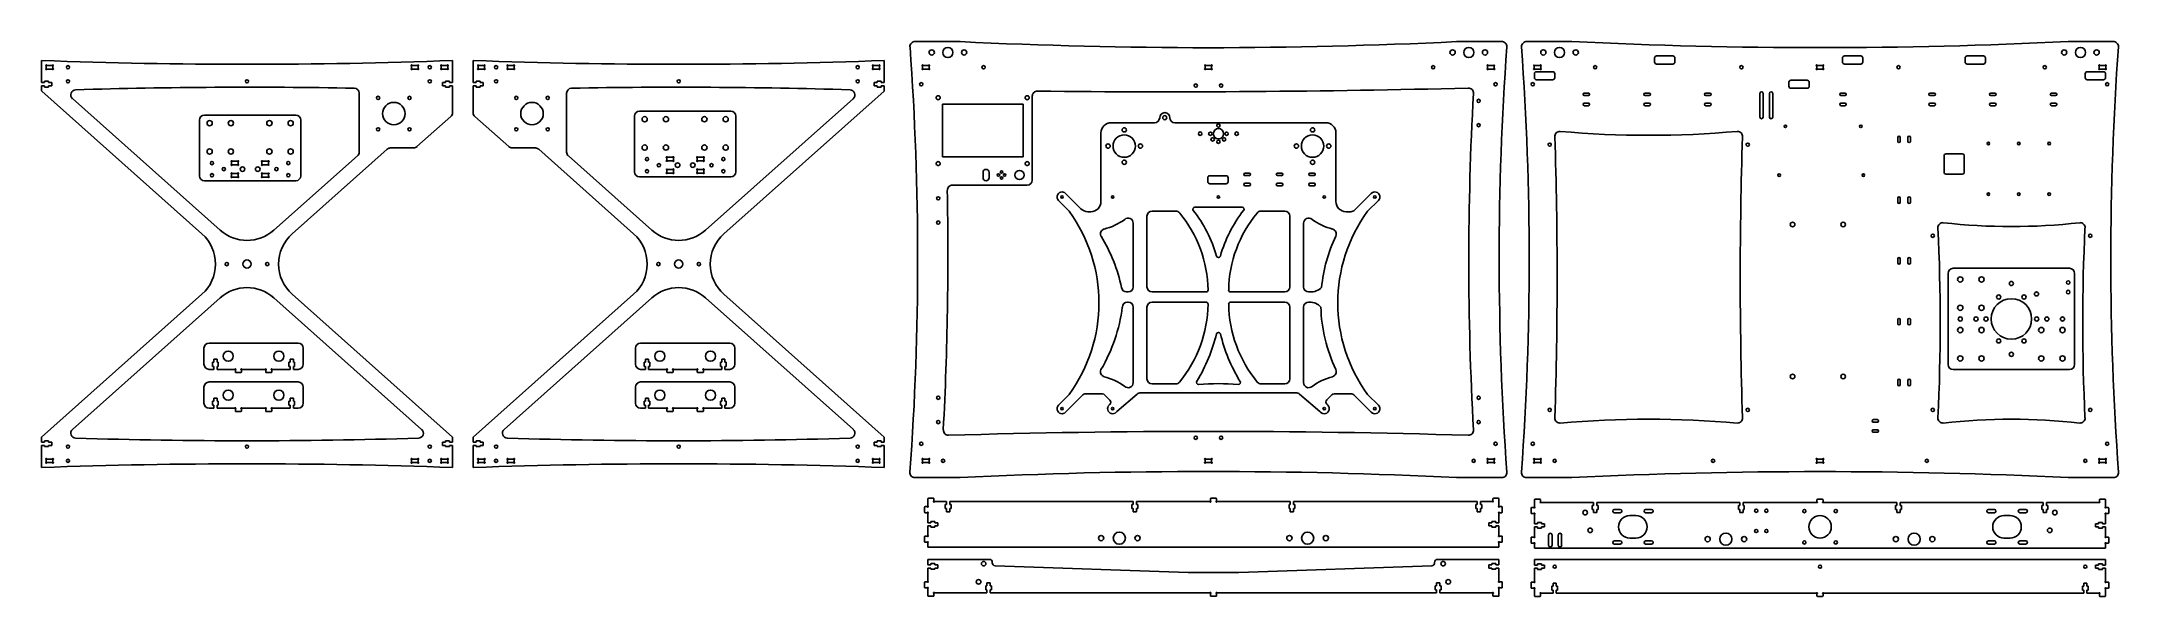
# Model space of a CAD drawing. Extents: x -693 to 1358, y -529 to 19.
import ezdxf

# ---------------------------------------------------------------- set-up
doc = ezdxf.new("R2010")
doc.units = 0
doc.layers.get('0').update_dxf_attribs({"linetype": 'CONTINUOUS'})

msp = doc.modelspace()

# ---------------------------------------------------------------- linework, layer by layer
at = {"color": 7, "linetype": 'CONTINUOUS'}
for p, q in [((-693.2, -21.8), (-693.2, 0)), ((-287.3, 0), (-287.3, -21.8)), ((-266.9, 0), (-266.9, -21.8)), ((139.1, -21.8), (139.1, 0)), ((169.5, 18.8), (214.1, 18.8)), ((704.5, 18.8), (749.1, 18.8)), ((900, 2.6), (900, -1.4)), ((918, 4.6), (902, 4.6)), ((920, -1.4), (920, 2.6)), ((1085.6, 2.6), (1085.6, -1.4)), ((1103.6, 4.6), (1087.6, 4.6)), ((1105.6, -1.4), (1105.6, 2.6)), ((1206.7, -1.4), (1206.7, 2.6)), ((1208.7, 4.6), (1224.7, 4.6)), ((1226.7, 2.6), (1226.7, -1.4)), ((-688.5, -7.5), (-688.5, -5.7)), ((-687.6, -4.8), (-682.9, -4.8)), ((-682.9, -8.4), (-687.6, -8.4)), ((-682, -5.7), (-682, -7.5)), ((-327.7, -7.5), (-327.7, -5.7)), ((-326.8, -4.8), (-322, -4.8)), ((-322, -8.4), (-326.8, -8.4)), ((-321.2, -5.7), (-321.2, -7.5)), ((-298.5, -5.7), (-298.5, -7.5)), ((-292.9, -4.8), (-297.7, -4.8)), ((-297.7, -8.4), (-292.9, -8.4)), ((-292, -7.5), (-292, -5.7)), ((-262.1, -7.5), (-262.1, -5.7)), ((-261.2, -4.8), (-256.5, -4.8)), ((-256.5, -8.4), (-261.2, -8.4)), ((-255.6, -5.7), (-255.6, -7.5)), ((-233, -5.7), (-233, -7.5)), ((-227.3, -4.8), (-232.1, -4.8)), ((-232.1, -8.4), (-227.3, -8.4)), ((-226.5, -7.5), (-226.5, -5.7)), ((127.9, -5.7), (127.9, -7.5)), ((133.5, -4.8), (128.7, -4.8)), ((128.7, -8.4), (133.5, -8.4)), ((134.4, -7.5), (134.4, -5.7)), ((177, -5.7), (177, -7.5)), ((182.6, -4.8), (177.9, -4.8)), ((177.9, -8.4), (182.6, -8.4)), ((183.5, -7.5), (183.5, -5.7)), ((456, -5.7), (456, -7.5)), ((461.7, -4.8), (456.9, -4.8)), ((456.9, -8.4), (461.7, -8.4)), ((462.5, -7.5), (462.5, -5.7)), ((735.1, -5.7), (735.1, -7.5)), ((740.7, -4.8), (736, -4.8)), ((736, -8.4), (740.7, -8.4)), ((741.6, -7.5), (741.6, -5.7)), ((781, -7.5), (781, -5.7)), ((781.3, -13), (781.3, -17)), ((781.9, -4.8), (786.7, -4.8)), ((786.7, -8.4), (781.9, -8.4)), ((799.3, -11), (783.3, -11)), ((783.3, -19), (799.3, -19)), ((787.5, -5.7), (787.5, -7.5)), ((801.3, -17), (801.3, -13)), ((902, -3.4), (918, -3.4)), ((1050.7, -19.4), (1034.7, -19.4)), ((1060.1, -7.5), (1060.1, -5.7)), ((1061, -4.8), (1065.7, -4.8)), ((1065.7, -8.4), (1061, -8.4)), ((1066.6, -5.7), (1066.6, -7.5)), ((1087.6, -3.4), (1103.6, -3.4)), ((1224.7, -3.4), (1208.7, -3.4)), ((1325.4, -17), (1325.4, -13)), ((1327.4, -11), (1343.4, -11)), ((1343.4, -19), (1327.4, -19)), ((1339.2, -7.5), (1339.2, -5.7)), ((1340, -4.8), (1344.8, -4.8)), ((1344.8, -8.4), (1340, -8.4)), ((1345.4, -13), (1345.4, -17)), ((1345.7, -5.7), (1345.7, -7.5)), ((-693.2, -21.8), (-690.2, -21.8)), ((-693.2, -29.8), (-693.2, -25)), ((-690.2, -25), (-693.2, -25)), ((-690.2, -21.8), (-690.2, -20.5)), ((-690.2, -20.5), (-686.2, -20.5)), ((-690.2, -26.3), (-690.2, -25)), ((-686.2, -26.3), (-690.2, -26.3)), ((-686.2, -20.5), (-686.2, -21.8)), ((-686.2, -21.8), (-683.2, -21.8)), ((-683.2, -25), (-686.2, -25)), ((-686.2, -25), (-686.2, -26.3)), ((-683.2, -21.8), (-683.2, -25)), ((-297.3, -25), (-297.3, -21.8)), ((-297.3, -21.8), (-294.3, -21.8)), ((-294.3, -25), (-297.3, -25)), ((-294.3, -21.8), (-294.3, -20.5)), ((-294.3, -20.5), (-290.3, -20.5)), ((-294.3, -26.3), (-294.3, -25)), ((-290.3, -26.3), (-294.3, -26.3)), ((-290.3, -20.5), (-290.3, -21.8)), ((-290.3, -21.8), (-287.3, -21.8)), ((-287.3, -25), (-290.3, -25)), ((-290.3, -25), (-290.3, -26.3)), ((-287.3, -25), (-287.3, -51.6)), ((-263.9, -21.8), (-266.9, -21.8)), ((-266.9, -25), (-266.9, -51.6)), ((-266.9, -25), (-263.9, -25)), ((-259.9, -20.5), (-263.9, -20.5)), ((-263.9, -20.5), (-263.9, -21.8)), ((-263.9, -25), (-263.9, -26.3)), ((-263.9, -26.3), (-259.9, -26.3)), ((-259.9, -21.8), (-259.9, -20.5)), ((-256.9, -21.8), (-259.9, -21.8)), ((-259.9, -25), (-256.9, -25)), ((-259.9, -26.3), (-259.9, -25)), ((-256.9, -25), (-256.9, -21.8)), ((132.1, -21.8), (129.1, -21.8)), ((129.1, -21.8), (129.1, -25)), ((129.1, -25), (132.1, -25)), ((136.1, -20.5), (132.1, -20.5)), ((132.1, -20.5), (132.1, -21.8)), ((132.1, -25), (132.1, -26.3)), ((132.1, -26.3), (136.1, -26.3)), ((136.1, -21.8), (136.1, -20.5)), ((139.1, -21.8), (136.1, -21.8)), ((136.1, -26.3), (136.1, -25)), ((136.1, -25), (139.1, -25)), ((139.1, -29.8), (139.1, -25)), ((285.3, -35.2), (285.3, -118)), ((830.6, -32.1), (834.6, -32.1)), ((834.6, -34.6), (830.6, -34.6)), ((890.6, -32.1), (894.6, -32.1)), ((894.6, -34.6), (890.6, -34.6)), ((950.6, -32.1), (954.6, -32.1)), ((954.6, -34.6), (950.6, -34.6)), ((1032.7, -21.4), (1032.7, -25.4)), ((1034.7, -27.4), (1050.7, -27.4)), ((1052.7, -25.4), (1052.7, -21.4)), ((1088.1, -32.1), (1084.1, -32.1)), ((1084.1, -34.6), (1088.1, -34.6)), ((1176.1, -32.1), (1172.1, -32.1)), ((1172.1, -34.6), (1176.1, -34.6)), ((1236.1, -32.1), (1232.1, -32.1)), ((1232.1, -34.6), (1236.1, -34.6)), ((1296.1, -32.1), (1292.1, -32.1)), ((1292.1, -34.6), (1296.1, -34.6)), ((276.3, -43.2), (196.8, -43.2)), ((196.8, -43.2), (196.8, -95.2)), ((276.3, -95.2), (276.3, -43.2)), ((363.2, -61.4), (406.2, -61.4)), ((426.2, -61.4), (575.2, -61.4)), ((830.6, -42.1), (834.6, -42.1)), ((834.6, -44.6), (830.6, -44.6)), ((890.6, -42.1), (894.6, -42.1)), ((894.6, -44.6), (890.6, -44.6)), ((950.6, -42.1), (954.6, -42.1)), ((954.6, -44.6), (950.6, -44.6)), ((1088.1, -42.1), (1084.1, -42.1)), ((1084.1, -44.6), (1088.1, -44.6)), ((1176.1, -42.1), (1172.1, -42.1)), ((1172.1, -44.6), (1176.1, -44.6)), ((1236.1, -42.1), (1232.1, -42.1)), ((1232.1, -44.6), (1236.1, -44.6)), ((1296.1, -42.1), (1292.1, -42.1)), ((1292.1, -44.6), (1296.1, -44.6)), ((1140.2, -79.8), (1140.2, -75.8)), ((1142.7, -75.8), (1142.7, -79.8)), ((1150.2, -79.8), (1150.2, -75.8)), ((1152.7, -75.8), (1152.7, -79.8)), ((-505.5, -102.1), (-505.5, -100.2)), ((-504.6, -99.4), (-499.8, -99.4)), ((-499, -100.2), (-499, -102.1)), ((-475.5, -100.2), (-475.5, -102.1)), ((-469.8, -99.4), (-474.6, -99.4)), ((-469, -102.1), (-469, -100.2)), ((-75.7, -98.2), (-75.7, -96.4)), ((-74.8, -95.5), (-70.1, -95.5)), ((-70.1, -99.1), (-74.8, -99.1)), ((-69.2, -96.4), (-69.2, -98.2)), ((-45.7, -96.4), (-45.7, -98.2)), ((-40.1, -95.5), (-44.8, -95.5)), ((-44.8, -99.1), (-40.1, -99.1)), ((-39.2, -98.2), (-39.2, -96.4)), ((196.8, -95.2), (276.3, -95.2)), ((1185.9, -110.1), (1185.9, -94.1)), ((1187.9, -92.1), (1203.9, -92.1)), ((1205.9, -94.1), (1205.9, -110.1)), ((-532.2, -118.7), (-442.2, -118.7)), ((-505.5, -114.1), (-505.5, -112.2)), ((-499.8, -103), (-504.6, -103)), ((-504.6, -111.4), (-499.8, -111.4)), ((-499.8, -115), (-504.6, -115)), ((-499, -112.2), (-499, -114.1)), ((-475.5, -112.2), (-475.5, -114.1)), ((-474.6, -103), (-469.8, -103)), ((-469.8, -111.4), (-474.6, -111.4)), ((-474.6, -115), (-469.8, -115)), ((-469, -114.1), (-469, -112.2)), ((-102.5, -114.8), (-12.5, -114.8)), ((-75.7, -110.2), (-75.7, -108.4)), ((-74.8, -107.5), (-70.1, -107.5)), ((-70.1, -111.1), (-74.8, -111.1)), ((-69.2, -108.4), (-69.2, -110.2)), ((-45.7, -108.4), (-45.7, -110.2)), ((-40.1, -107.5), (-44.8, -107.5)), ((-44.8, -111.1), (-40.1, -111.1)), ((-39.2, -110.2), (-39.2, -108.4)), ((280.3, -123), (206.5, -123)), ((236.7, -110.4), (236.7, -115.7)), ((242.7, -115.7), (242.7, -110.4)), ((458.7, -115.7), (458.7, -119.7)), ((476.7, -113.7), (460.7, -113.7)), ((460.7, -121.7), (476.7, -121.7)), ((478.7, -119.7), (478.7, -115.7)), ((495.6, -111.1), (499.6, -111.1)), ((499.6, -113.6), (495.6, -113.6)), ((495.6, -121.1), (499.6, -121.1)), ((527.6, -111.1), (531.6, -111.1)), ((531.6, -113.6), (527.6, -113.6)), ((527.6, -121.1), (531.6, -121.1)), ((559.6, -111.1), (563.6, -111.1)), ((563.6, -113.6), (559.6, -113.6)), ((559.6, -121.1), (563.6, -121.1)), ((1203.9, -112.1), (1187.9, -112.1)), ((499.6, -123.6), (495.6, -123.6)), ((531.6, -123.6), (527.6, -123.6)), ((563.6, -123.6), (559.6, -123.6)), ((1140.2, -139.8), (1140.2, -135.8)), ((1142.7, -135.8), (1142.7, -139.8)), ((1150.2, -139.8), (1150.2, -135.8)), ((1152.7, -135.8), (1152.7, -139.8)), ((385, -223.5), (385, -160.5)), ((398.6, -153.7), (398.6, -223.5)), ((492.5, -144.7), (445.9, -144.7)), ((539.7, -153.7), (539.7, -223.5)), ((553.3, -223.5), (553.3, -160.5)), ((1140.2, -199.8), (1140.2, -195.8)), ((1142.7, -195.8), (1142.7, -199.8)), ((1150.2, -199.8), (1150.2, -195.8)), ((1152.7, -195.8), (1152.7, -199.8)), ((380, -228.5), (378.5, -228.5)), ((379.3, -238.5), (380, -238.5)), ((385, -318), (385, -243.5)), ((398.6, -243.5), (398.6, -314.2)), ((457, -228.5), (403.6, -228.5)), ((403.6, -238.5), (457, -238.5)), ((481.3, -228.5), (534.7, -228.5)), ((534.7, -238.5), (481.3, -238.5)), ((539.7, -243.5), (539.7, -314.2)), ((553.3, -318), (553.3, -243.5)), ((558.3, -228.5), (559.8, -228.5)), ((559.1, -238.5), (558.3, -238.5)), ((1140.2, -259.8), (1140.2, -255.8)), ((1142.7, -255.8), (1142.7, -259.8)), ((1150.2, -259.8), (1150.2, -255.8)), ((1152.7, -255.8), (1152.7, -259.8)), ((-523.1, -297.9), (-524.4, -297.9)), ((-524.4, -297.9), (-524.4, -301.9)), ((-524.4, -301.9), (-523.1, -301.9)), ((-519.9, -294.9), (-523.1, -294.9)), ((-523.1, -294.9), (-523.1, -297.9)), ((-519.9, -297.9), (-519.9, -294.9)), ((-518.7, -297.9), (-519.9, -297.9)), ((-519.9, -301.9), (-518.7, -301.9)), ((-518.7, -301.9), (-518.7, -297.9)), ((-501.8, -305.8), (-501.8, -307.6)), ((-495.8, -307.6), (-495.8, -305.8)), ((-471.8, -307.6), (-471.8, -305.8)), ((-465.8, -305.8), (-465.8, -307.6)), ((-449, -301.9), (-449, -297.9)), ((-449, -297.9), (-447.7, -297.9)), ((-447.7, -301.9), (-449, -301.9)), ((-447.7, -297.9), (-447.7, -294.9)), ((-447.7, -294.9), (-444.5, -294.9)), ((-444.5, -294.9), (-444.5, -297.9)), ((-444.5, -297.9), (-443.3, -297.9)), ((-443.3, -301.9), (-444.5, -301.9)), ((-443.3, -297.9), (-443.3, -301.9)), ((-96.8, -297.9), (-98, -297.9)), ((-98, -297.9), (-98, -301.9)), ((-98, -301.9), (-96.8, -301.9)), ((-93.6, -294.9), (-96.8, -294.9)), ((-96.8, -294.9), (-96.8, -297.9)), ((-93.6, -297.9), (-93.6, -294.9)), ((-92.3, -297.9), (-93.6, -297.9)), ((-93.6, -301.9), (-92.3, -301.9)), ((-92.3, -301.9), (-92.3, -297.9)), ((-75.5, -305.8), (-75.5, -307.6)), ((-69.5, -307.6), (-69.5, -305.8)), ((-45.5, -307.6), (-45.5, -305.8)), ((-39.5, -305.8), (-39.5, -307.6)), ((-22.6, -301.9), (-22.6, -297.9)), ((-22.6, -297.9), (-21.4, -297.9)), ((-21.4, -301.9), (-22.6, -301.9)), ((-21.4, -297.9), (-21.4, -294.9)), ((-21.4, -294.9), (-18.2, -294.9)), ((-18.2, -294.9), (-18.2, -297.9)), ((-18.2, -297.9), (-16.9, -297.9)), ((-16.9, -301.9), (-18.2, -301.9)), ((-16.9, -297.9), (-16.9, -301.9)), ((-501.3, -308.1), (-496.3, -308.1)), ((-466.3, -308.1), (-471.3, -308.1)), ((-75, -308.1), (-70, -308.1)), ((-40, -308.1), (-45, -308.1)), ((1140.2, -319.8), (1140.2, -315.8)), ((1142.7, -315.8), (1142.7, -319.8)), ((1150.2, -319.8), (1150.2, -315.8)), ((1152.7, -315.8), (1152.7, -319.8)), ((-523.1, -336.3), (-524.4, -336.3)), ((-524.4, -336.3), (-524.4, -340.3)), ((-524.4, -340.3), (-523.1, -340.3)), ((-519.9, -333.3), (-523.1, -333.3)), ((-523.1, -333.3), (-523.1, -336.3)), ((-519.9, -336.3), (-519.9, -333.3)), ((-518.7, -336.3), (-519.9, -336.3)), ((-519.9, -340.3), (-518.7, -340.3)), ((-518.7, -340.3), (-518.7, -336.3)), ((-501.8, -344.2), (-501.8, -346)), ((-501.3, -346.5), (-496.3, -346.5)), ((-495.8, -346), (-495.8, -344.2)), ((-471.8, -346), (-471.8, -344.2)), ((-466.3, -346.5), (-471.3, -346.5)), ((-465.8, -344.2), (-465.8, -346)), ((-449, -340.3), (-449, -336.3)), ((-449, -336.3), (-447.7, -336.3)), ((-447.7, -340.3), (-449, -340.3)), ((-447.7, -336.3), (-447.7, -333.3)), ((-447.7, -333.3), (-444.5, -333.3)), ((-444.5, -333.3), (-444.5, -336.3)), ((-444.5, -336.3), (-443.3, -336.3)), ((-443.3, -340.3), (-444.5, -340.3)), ((-443.3, -336.3), (-443.3, -340.3)), ((-96.8, -336.3), (-98, -336.3)), ((-98, -336.3), (-98, -340.3)), ((-98, -340.3), (-96.8, -340.3)), ((-93.6, -333.3), (-96.8, -333.3)), ((-96.8, -333.3), (-96.8, -336.3)), ((-93.6, -336.3), (-93.6, -333.3)), ((-92.3, -336.3), (-93.6, -336.3)), ((-93.6, -340.3), (-92.3, -340.3)), ((-92.3, -340.3), (-92.3, -336.3)), ((-75.5, -344.2), (-75.5, -346)), ((-75, -346.5), (-70, -346.5)), ((-69.5, -346), (-69.5, -344.2)), ((-45.5, -346), (-45.5, -344.2)), ((-40, -346.5), (-45, -346.5)), ((-39.5, -344.2), (-39.5, -346)), ((-22.6, -340.3), (-22.6, -336.3)), ((-22.6, -336.3), (-21.4, -336.3)), ((-21.4, -340.3), (-22.6, -340.3)), ((-21.4, -336.3), (-21.4, -333.3)), ((-21.4, -333.3), (-18.2, -333.3)), ((-18.2, -333.3), (-18.2, -336.3)), ((-18.2, -336.3), (-16.9, -336.3)), ((-16.9, -340.3), (-18.2, -340.3)), ((-16.9, -336.3), (-16.9, -340.3)), ((1116, -354.5), (1120, -354.5)), ((1120, -357), (1116, -357)), ((1116, -364.5), (1120, -364.5)), ((1120, -367), (1116, -367)), ((-693.2, -371.8), (-693.2, -376.7)), ((-690.2, -376.7), (-693.2, -376.7)), ((-693.2, -379.9), (-690.2, -379.9)), ((-693.2, -379.9), (-693.2, -401.8)), ((-686.2, -375.5), (-690.2, -375.5)), ((-690.2, -375.5), (-690.2, -376.7)), ((-690.2, -379.9), (-690.2, -381.2)), ((-690.2, -381.2), (-686.2, -381.2)), ((-686.2, -376.7), (-686.2, -375.5)), ((-683.2, -376.7), (-686.2, -376.7)), ((-686.2, -379.9), (-683.2, -379.9)), ((-686.2, -381.2), (-686.2, -379.9)), ((-683.2, -379.9), (-683.2, -376.7)), ((-297.3, -376.7), (-297.3, -379.9)), ((-294.3, -376.7), (-297.3, -376.7)), ((-297.3, -379.9), (-294.3, -379.9)), ((-294.3, -375.5), (-294.3, -376.7)), ((-290.3, -375.5), (-294.3, -375.5)), ((-294.3, -379.9), (-294.3, -381.2)), ((-294.3, -381.2), (-290.3, -381.2)), ((-290.3, -376.7), (-290.3, -375.5)), ((-287.3, -376.7), (-290.3, -376.7)), ((-290.3, -379.9), (-287.3, -379.9)), ((-290.3, -381.2), (-290.3, -379.9)), ((-287.3, -376.7), (-287.3, -371.8)), ((-287.3, -401.8), (-287.3, -379.9)), ((-266.9, -376.7), (-266.9, -371.8)), ((-266.9, -376.7), (-263.9, -376.7)), ((-266.9, -401.8), (-266.9, -379.9)), ((-263.9, -379.9), (-266.9, -379.9)), ((-263.9, -375.5), (-259.9, -375.5)), ((-263.9, -376.7), (-263.9, -375.5)), ((-263.9, -381.2), (-263.9, -379.9)), ((-259.9, -381.2), (-263.9, -381.2)), ((-259.9, -375.5), (-259.9, -376.7)), ((-259.9, -376.7), (-256.9, -376.7)), ((-259.9, -379.9), (-259.9, -381.2)), ((-256.9, -379.9), (-259.9, -379.9)), ((-256.9, -376.7), (-256.9, -379.9)), ((129.1, -376.7), (132.1, -376.7)), ((129.1, -379.9), (129.1, -376.7)), ((132.1, -379.9), (129.1, -379.9)), ((132.1, -375.5), (136.1, -375.5)), ((132.1, -376.7), (132.1, -375.5)), ((132.1, -381.2), (132.1, -379.9)), ((136.1, -381.2), (132.1, -381.2)), ((136.1, -375.5), (136.1, -376.7)), ((136.1, -376.7), (139.1, -376.7)), ((136.1, -379.9), (136.1, -381.2)), ((139.1, -379.9), (136.1, -379.9)), ((139.1, -371.8), (139.1, -376.7)), ((139.1, -379.9), (139.1, -401.8)), ((-688.5, -394.2), (-688.5, -396.1)), ((-682.9, -393.4), (-687.6, -393.4)), ((-687.6, -397), (-682.9, -397)), ((-682, -396.1), (-682, -394.2)), ((-327.7, -394.2), (-327.7, -396.1)), ((-322, -393.4), (-326.8, -393.4)), ((-326.8, -397), (-322, -397)), ((-321.2, -396.1), (-321.2, -394.2)), ((-298.5, -396.1), (-298.5, -394.2)), ((-297.7, -393.4), (-292.9, -393.4)), ((-292.9, -397), (-297.7, -397)), ((-292, -394.2), (-292, -396.1)), ((-262.1, -394.2), (-262.1, -396.1)), ((-256.5, -393.4), (-261.2, -393.4)), ((-261.2, -397), (-256.5, -397)), ((-255.6, -396.1), (-255.6, -394.2)), ((-233, -396.1), (-233, -394.2)), ((-232.1, -393.4), (-227.3, -393.4)), ((-227.3, -397), (-232.1, -397)), ((-226.5, -394.2), (-226.5, -396.1)), ((127.9, -396.1), (127.9, -394.2)), ((128.7, -393.4), (133.5, -393.4)), ((133.5, -397), (128.7, -397)), ((134.4, -394.2), (134.4, -396.1)), ((177, -396.1), (177, -394.2)), ((177.9, -393.4), (182.6, -393.4)), ((182.6, -397), (177.9, -397)), ((183.5, -394.2), (183.5, -396.1)), ((456, -396.1), (456, -394.2)), ((456.9, -393.4), (461.7, -393.4)), ((461.7, -397), (456.9, -397)), ((462.5, -394.2), (462.5, -396.1)), ((735.1, -396.1), (735.1, -394.2)), ((736, -393.4), (740.7, -393.4)), ((740.7, -397), (736, -397)), ((741.6, -394.2), (741.6, -396.1)), ((781, -396.1), (781, -394.2)), ((781.9, -393.4), (786.7, -393.4)), ((786.7, -397), (781.9, -397)), ((787.5, -394.2), (787.5, -396.1)), ((1060.1, -396.1), (1060.1, -394.2)), ((1061, -393.4), (1065.7, -393.4)), ((1065.7, -397), (1061, -397)), ((1066.6, -394.2), (1066.6, -396.1)), ((1339.2, -396.1), (1339.2, -394.2)), ((1340, -393.4), (1344.8, -393.4)), ((1344.8, -397), (1340, -397)), ((1345.7, -394.2), (1345.7, -396.1)), ((169.5, -411.8), (214.1, -411.8)), ((704.5, -411.8), (749.1, -411.8)), ((179, -445.9), (179, -440.9)), ((179.5, -440.4), (181.3, -440.4)), ((179.5, -446.4), (181.3, -446.4)), ((182.2, -439.5), (182.2, -432.7)), ((182.2, -456.3), (182.2, -447.2)), ((187.7, -432.2), (182.7, -432.2)), ((188.2, -434.5), (188.2, -432.7)), ((189.1, -435.4), (200.6, -435.4)), ((199.3, -438.4), (200.6, -438.4)), ((199.3, -442.4), (199.3, -438.4)), ((200.6, -442.4), (199.3, -442.4)), ((200.6, -438.4), (200.6, -435.4)), ((200.6, -445.4), (200.6, -442.4)), ((203.8, -445.4), (200.6, -445.4)), ((203.8, -435.4), (203.8, -438.4)), ((203.8, -435.4), (385.1, -435.4)), ((203.8, -438.4), (205.1, -438.4)), ((203.8, -442.4), (203.8, -445.4)), ((205.1, -442.4), (203.8, -442.4)), ((205.1, -438.4), (205.1, -442.4)), ((383.8, -438.4), (383.8, -442.4)), ((385.1, -438.4), (383.8, -438.4)), ((383.8, -442.4), (385.1, -442.4)), ((385.1, -435.4), (385.1, -438.4)), ((385.1, -442.4), (385.1, -445.4)), ((385.1, -445.4), (388.3, -445.4)), ((388.3, -438.4), (388.3, -435.4)), ((388.3, -435.4), (460.4, -435.4)), ((389.5, -438.4), (388.3, -438.4)), ((388.3, -445.4), (388.3, -442.4)), ((388.3, -442.4), (389.5, -442.4)), ((389.5, -442.4), (389.5, -438.4)), ((461.3, -432.7), (461.3, -434.5)), ((466.8, -432.2), (461.8, -432.2)), ((467.3, -434.5), (467.3, -432.7)), ((468.1, -435.4), (540.2, -435.4)), ((540.2, -438.4), (539, -438.4)), ((539, -438.4), (539, -442.4)), ((539, -442.4), (540.2, -442.4)), ((540.2, -435.4), (540.2, -438.4)), ((540.2, -442.4), (540.2, -445.4)), ((540.2, -445.4), (543.4, -445.4)), ((543.4, -438.4), (543.4, -435.4)), ((543.4, -435.4), (724.7, -435.4)), ((544.7, -438.4), (543.4, -438.4)), ((543.4, -445.4), (543.4, -442.4)), ((543.4, -442.4), (544.7, -442.4)), ((544.7, -442.4), (544.7, -438.4)), ((723.4, -438.4), (724.7, -438.4)), ((723.4, -442.4), (723.4, -438.4)), ((724.7, -442.4), (723.4, -442.4)), ((724.7, -438.4), (724.7, -435.4)), ((724.7, -445.4), (724.7, -442.4)), ((727.9, -445.4), (724.7, -445.4)), ((727.9, -435.4), (727.9, -438.4)), ((727.9, -435.4), (739.4, -435.4)), ((727.9, -438.4), (729.2, -438.4)), ((727.9, -442.4), (727.9, -445.4)), ((729.2, -442.4), (727.9, -442.4)), ((729.2, -438.4), (729.2, -442.4)), ((740.3, -432.7), (740.3, -434.5)), ((745.8, -432.2), (740.8, -432.2)), ((746.3, -432.7), (746.3, -439.5)), ((746.3, -447.2), (746.3, -456.3)), ((749, -440.4), (747.2, -440.4)), ((749, -446.4), (747.2, -446.4)), ((749.5, -445.9), (749.5, -440.9)), ((778.1, -446.8), (778.1, -441.8)), ((778.6, -441.3), (780.4, -441.3)), ((778.6, -447.3), (780.4, -447.3)), ((781.3, -440.5), (781.3, -433.7)), ((781.3, -457.3), (781.3, -448.2)), ((786.8, -433.2), (781.8, -433.2)), ((786.8, -436.3), (839.7, -436.3)), ((787.3, -435.5), (787.3, -433.7)), ((838.4, -439.3), (839.7, -439.3)), ((838.4, -443.3), (838.4, -439.3)), ((839.7, -443.3), (838.4, -443.3)), ((839.7, -439.3), (839.7, -436.3)), ((839.7, -446.3), (839.7, -443.3)), ((842.9, -446.3), (839.7, -446.3)), ((842.9, -436.3), (842.9, -439.3)), ((842.9, -436.3), (984.2, -436.3)), ((842.9, -439.3), (844.2, -439.3)), ((842.9, -443.3), (842.9, -446.3)), ((844.2, -443.3), (842.9, -443.3)), ((844.2, -439.3), (844.2, -443.3)), ((984.2, -439.3), (982.9, -439.3)), ((982.9, -439.3), (982.9, -443.3)), ((982.9, -443.3), (984.2, -443.3)), ((984.2, -436.3), (984.2, -439.3)), ((984.2, -443.3), (984.2, -446.3)), ((984.2, -446.3), (987.4, -446.3)), ((987.4, -439.3), (987.4, -436.3)), ((987.4, -436.3), (1060.9, -436.3)), ((988.6, -439.3), (987.4, -439.3)), ((987.4, -446.3), (987.4, -443.3)), ((987.4, -443.3), (988.6, -443.3)), ((988.6, -443.3), (988.6, -439.3)), ((1060.4, -433.7), (1060.4, -435.5)), ((1065.9, -433.2), (1060.9, -433.2)), ((1065.9, -436.3), (1139.3, -436.3)), ((1066.4, -435.5), (1066.4, -433.7)), ((1139.3, -439.3), (1138.1, -439.3)), ((1138.1, -439.3), (1138.1, -443.3)), ((1138.1, -443.3), (1139.3, -443.3)), ((1139.3, -436.3), (1139.3, -439.3)), ((1139.3, -443.3), (1139.3, -446.3)), ((1139.3, -446.3), (1142.5, -446.3)), ((1142.5, -439.3), (1142.5, -436.3)), ((1142.5, -436.3), (1283.8, -436.3)), ((1143.8, -439.3), (1142.5, -439.3)), ((1142.5, -446.3), (1142.5, -443.3)), ((1142.5, -443.3), (1143.8, -443.3)), ((1143.8, -443.3), (1143.8, -439.3)), ((1282.5, -439.3), (1283.8, -439.3)), ((1282.5, -443.3), (1282.5, -439.3)), ((1283.8, -443.3), (1282.5, -443.3)), ((1283.8, -439.3), (1283.8, -436.3)), ((1283.8, -446.3), (1283.8, -443.3)), ((1287, -446.3), (1283.8, -446.3)), ((1287, -436.3), (1287, -439.3)), ((1287, -436.3), (1339.9, -436.3)), ((1287, -439.3), (1288.3, -439.3)), ((1287, -443.3), (1287, -446.3)), ((1288.3, -443.3), (1287, -443.3)), ((1288.3, -439.3), (1288.3, -443.3)), ((1339.4, -433.7), (1339.4, -435.5)), ((1344.9, -433.2), (1339.9, -433.2)), ((1345.4, -433.7), (1345.4, -440.5)), ((1345.4, -448.2), (1345.4, -457.3)), ((1348.1, -441.3), (1346.3, -441.3)), ((1348.1, -447.3), (1346.3, -447.3)), ((1348.6, -446.8), (1348.6, -441.8)), ((179, -475), (179, -470)), ((179.5, -469.5), (181.3, -469.5)), ((185.2, -456.3), (182.2, -456.3)), ((182.2, -468.6), (182.2, -459.5)), ((182.2, -459.5), (185.2, -459.5)), ((189.2, -455.1), (185.2, -455.1)), ((185.2, -455.1), (185.2, -456.3)), ((185.2, -459.5), (185.2, -460.8)), ((185.2, -460.8), (189.2, -460.8)), ((189.2, -456.3), (189.2, -455.1)), ((192.2, -456.3), (189.2, -456.3)), ((189.2, -460.8), (189.2, -459.5)), ((189.2, -459.5), (192.2, -459.5)), ((192.2, -459.5), (192.2, -456.3)), ((736.3, -456.3), (739.3, -456.3)), ((736.3, -459.5), (736.3, -456.3)), ((739.3, -459.5), (736.3, -459.5)), ((739.3, -455.1), (743.3, -455.1)), ((739.3, -456.3), (739.3, -455.1)), ((739.3, -460.8), (739.3, -459.5)), ((743.3, -460.8), (739.3, -460.8)), ((743.3, -455.1), (743.3, -456.3)), ((743.3, -456.3), (746.3, -456.3)), ((743.3, -459.5), (743.3, -460.8)), ((746.3, -459.5), (743.3, -459.5)), ((746.3, -459.5), (746.3, -468.6)), ((749, -469.5), (747.2, -469.5)), ((749.5, -475), (749.5, -470)), ((778.1, -476), (778.1, -471)), ((778.6, -470.5), (780.4, -470.5)), ((784.3, -457.3), (781.3, -457.3)), ((781.3, -469.6), (781.3, -460.5)), ((781.3, -460.5), (784.3, -460.5)), ((788.3, -456), (784.3, -456)), ((784.3, -456), (784.3, -457.3)), ((784.3, -460.5), (784.3, -461.8)), ((784.3, -461.8), (788.3, -461.8)), ((788.3, -457.3), (788.3, -456)), ((791.3, -457.3), (788.3, -457.3)), ((788.3, -461.8), (788.3, -460.5)), ((788.3, -460.5), (791.3, -460.5)), ((791.3, -460.5), (791.3, -457.3)), ((795.2, -478.5), (795.2, -468.5)), ((798.7, -468.5), (798.7, -478.5)), ((804.7, -478.5), (804.7, -468.5)), ((808.2, -468.5), (808.2, -478.5)), ((1335.4, -457.3), (1338.4, -457.3)), ((1335.4, -460.5), (1335.4, -457.3)), ((1338.4, -460.5), (1335.4, -460.5)), ((1338.4, -456), (1342.4, -456)), ((1338.4, -457.3), (1338.4, -456)), ((1338.4, -461.8), (1338.4, -460.5)), ((1342.4, -461.8), (1338.4, -461.8)), ((1342.4, -456), (1342.4, -457.3)), ((1342.4, -457.3), (1345.4, -457.3)), ((1342.4, -460.5), (1342.4, -461.8)), ((1345.4, -460.5), (1342.4, -460.5)), ((1345.4, -460.5), (1345.4, -469.6)), ((1348.1, -470.5), (1346.3, -470.5)), ((1348.6, -476), (1348.6, -471)), ((179.5, -475.5), (181.3, -475.5)), ((182.2, -480.5), (182.2, -476.4)), ((746.3, -480.5), (182.2, -480.5)), ((746.3, -476.4), (746.3, -480.5)), ((749, -475.5), (747.2, -475.5)), ((778.6, -476.5), (780.4, -476.5)), ((781.3, -481.5), (781.3, -477.3)), ((1345.4, -481.5), (781.3, -481.5)), ((1345.4, -477.3), (1345.4, -481.5)), ((1348.1, -476.5), (1346.3, -476.5)), ((182.2, -497.9), (182.2, -492.5)), ((182.2, -492.5), (242.8, -492.5)), ((185.2, -497.9), (182.2, -497.9)), ((182.2, -501.1), (185.2, -501.1)), ((182.2, -514.1), (182.2, -501.1)), ((189.2, -496.6), (185.2, -496.6)), ((185.2, -496.6), (185.2, -497.9)), ((185.2, -501.1), (185.2, -502.3)), ((185.2, -502.3), (189.2, -502.3)), ((189.2, -497.9), (189.2, -496.6)), ((192.2, -497.9), (189.2, -497.9)), ((189.2, -502.3), (189.2, -501.1)), ((189.2, -501.1), (192.2, -501.1)), ((192.2, -501.1), (192.2, -497.9)), ((245.8, -495.8), (245.8, -495.5)), ((439.3, -505.5), (248.6, -498.8)), ((489.3, -505.5), (439.3, -505.5)), ((679.9, -498.8), (489.3, -505.5)), ((682.7, -495.5), (682.7, -495.8)), ((685.7, -492.5), (746.3, -492.5)), ((736.3, -497.9), (739.3, -497.9)), ((736.3, -501.1), (736.3, -497.9)), ((739.3, -501.1), (736.3, -501.1)), ((739.3, -496.6), (743.3, -496.6)), ((739.3, -497.9), (739.3, -496.6)), ((739.3, -502.3), (739.3, -501.1)), ((743.3, -502.3), (739.3, -502.3)), ((743.3, -496.6), (743.3, -497.9)), ((743.3, -497.9), (746.3, -497.9)), ((746.3, -501.1), (743.3, -501.1)), ((743.3, -501.1), (743.3, -502.3)), ((746.3, -492.5), (746.3, -497.9)), ((746.3, -501.1), (746.3, -513.8)), ((781.3, -498.1), (781.3, -492.7)), ((781.3, -492.7), (1345.4, -492.7)), ((784.3, -498.1), (781.3, -498.1)), ((781.3, -514.4), (781.3, -501.3)), ((781.3, -501.3), (784.3, -501.3)), ((788.3, -496.9), (784.3, -496.9)), ((784.3, -496.9), (784.3, -498.1)), ((784.3, -501.3), (784.3, -502.6)), ((784.3, -502.6), (788.3, -502.6)), ((788.3, -498.1), (788.3, -496.9)), ((791.3, -498.1), (788.3, -498.1)), ((788.3, -502.6), (788.3, -501.3)), ((788.3, -501.3), (791.3, -501.3)), ((791.3, -501.3), (791.3, -498.1)), ((1335.4, -501.3), (1335.4, -498.1)), ((1335.4, -498.1), (1338.4, -498.1)), ((1338.4, -501.3), (1335.4, -501.3)), ((1338.4, -498.1), (1338.4, -496.9)), ((1338.4, -496.9), (1342.4, -496.9)), ((1338.4, -502.6), (1338.4, -501.3)), ((1342.4, -502.6), (1338.4, -502.6)), ((1342.4, -496.9), (1342.4, -498.1)), ((1342.4, -498.1), (1345.4, -498.1)), ((1345.4, -501.3), (1342.4, -501.3)), ((1342.4, -501.3), (1342.4, -502.6)), ((1345.4, -492.7), (1345.4, -498.1)), ((1345.4, -501.3), (1345.4, -514)), ((179, -515.1), (179, -520.1)), ((181.3, -514.6), (179.5, -514.6)), ((179.5, -520.6), (181.3, -520.6)), ((182.2, -528.3), (182.2, -521.1)), ((187.7, -528.8), (182.7, -528.8)), ((188.2, -526.5), (188.2, -528.3)), ((240.6, -525.6), (189.1, -525.6)), ((239.3, -518.6), (240.6, -518.6)), ((239.3, -522.6), (239.3, -518.6)), ((240.6, -522.6), (239.3, -522.6)), ((240.6, -515.6), (243.8, -515.6)), ((240.6, -518.6), (240.6, -515.6)), ((240.6, -525.6), (240.6, -522.6)), ((243.8, -515.6), (243.8, -518.6)), ((243.8, -518.6), (245.1, -518.6)), ((243.8, -522.6), (243.8, -525.6)), ((245.1, -522.6), (243.8, -522.6)), ((460.4, -525.6), (243.8, -525.6)), ((245.1, -518.6), (245.1, -522.6)), ((461.3, -528.3), (461.3, -526.5)), ((466.8, -528.8), (461.8, -528.8)), ((467.3, -526.5), (467.3, -528.3)), ((684.7, -525.6), (468.1, -525.6)), ((683.4, -518.6), (684.7, -518.6)), ((683.4, -522.6), (683.4, -518.6)), ((684.7, -522.6), (683.4, -522.6)), ((684.7, -515.6), (687.9, -515.6)), ((684.7, -518.6), (684.7, -515.6)), ((684.7, -525.6), (684.7, -522.6)), ((687.9, -515.6), (687.9, -518.6)), ((687.9, -518.6), (689.2, -518.6)), ((687.9, -522.6), (687.9, -525.6)), ((689.2, -522.6), (687.9, -522.6)), ((739.4, -525.6), (687.9, -525.6)), ((689.2, -518.6), (689.2, -522.6)), ((740.3, -528.3), (740.3, -526.5)), ((745.8, -528.8), (740.8, -528.8)), ((746.3, -521.5), (746.3, -528.3)), ((747.2, -514.6), (749, -514.6)), ((749, -520.6), (747.2, -520.6)), ((749.5, -515.1), (749.5, -520.1)), ((778.1, -515.4), (778.1, -520.4)), ((780.4, -514.9), (778.6, -514.9)), ((778.6, -520.9), (780.4, -520.9)), ((781.3, -528.6), (781.3, -521.4)), ((786.8, -529.1), (781.8, -529.1)), ((787.3, -526.8), (787.3, -528.6)), ((799.7, -525.9), (788.2, -525.9)), ((799.7, -518.9), (798.4, -518.9)), ((798.4, -518.9), (798.4, -522.9)), ((798.4, -522.9), (799.7, -522.9)), ((802.9, -515.9), (799.7, -515.9)), ((799.7, -515.9), (799.7, -518.9)), ((799.7, -522.9), (799.7, -525.9)), ((802.9, -518.9), (802.9, -515.9)), ((804.2, -518.9), (802.9, -518.9)), ((802.9, -525.9), (802.9, -522.9)), ((802.9, -522.9), (804.2, -522.9)), ((1059.5, -525.9), (802.9, -525.9)), ((804.2, -522.9), (804.2, -518.9)), ((1060.4, -528.6), (1060.4, -526.8)), ((1065.9, -529.1), (1060.9, -529.1)), ((1066.4, -526.8), (1066.4, -528.6)), ((1323.8, -525.9), (1067.2, -525.9)), ((1323.8, -518.9), (1322.5, -518.9)), ((1322.5, -518.9), (1322.5, -522.9)), ((1322.5, -522.9), (1323.8, -522.9)), ((1327, -515.9), (1323.8, -515.9)), ((1323.8, -515.9), (1323.8, -518.9)), ((1323.8, -522.9), (1323.8, -525.9)), ((1327, -518.9), (1327, -515.9)), ((1328.3, -518.9), (1327, -518.9)), ((1327, -525.9), (1327, -522.9)), ((1327, -522.9), (1328.3, -522.9)), ((1338.5, -525.9), (1327, -525.9)), ((1328.3, -522.9), (1328.3, -518.9)), ((1339.4, -528.6), (1339.4, -526.8)), ((1344.9, -529.1), (1339.9, -529.1)), ((1345.4, -521.8), (1345.4, -528.6)), ((1346.3, -514.9), (1348.1, -514.9)), ((1348.1, -520.9), (1346.3, -520.9)), ((1348.6, -515.4), (1348.6, -520.4))]:
    msp.add_line(p, q, dxfattribs=at)
for p, q in [((773.5, 18.8), (818.1, 18.8)), ((1308.6, 18.8), (1353.2, 18.8)), ((-534.8, -171), (-693.1, -30.1)), ((-662.7, -37.6), (-516.8, -167.4)), ((-379.5, -32.3), (-379.5, -90.3)), ((-174.6, -32.3), (-174.6, -90.3)), ((108.6, -37.6), (-37.3, -167.4)), ((-19.3, -171), (138.9, -30.1)), ((1004, -55.8), (1004, -32.5)), ((1007.2, -55.8), (1007.2, -32.5)), ((1013.5, -55.8), (1013.5, -32.5)), ((1016.7, -55.8), (1016.7, -32.5)), ((-537.2, -58.8), (-537.2, -113.7)), ((-532.2, -53.8), (-442.2, -53.8)), ((-437.2, -58.8), (-437.2, -113.7)), ((-322.4, -85), (-288.9, -55.3)), ((-231.8, -85), (-265.2, -55.3)), ((-107.5, -54.9), (-107.5, -109.8)), ((-102.5, -49.9), (-12.5, -49.9)), ((-7.5, -54.9), (-7.5, -109.8)), ((411.2, -56.4), (411.2, -56.4)), ((421.2, -56.4), (421.2, -56.4)), ((1016.7, -55.8), (1016.7, -55.8)), ((-381.2, -94), (-463.7, -167.4)), ((-445.7, -171), (-352, -87.6)), ((-348.6, -86.3), (-325.7, -86.3)), ((-205.5, -86.3), (-228.4, -86.3)), ((-108.4, -171), (-202.2, -87.6)), ((-172.9, -94), (-90.5, -167.4)), ((311.2, -138.2), (321.8, -148.8)), ((627.2, -138.2), (616.5, -148.8)), ((427.1, -148.7), (403.6, -148.7)), ((511.2, -148.7), (534.7, -148.7)), ((1309.9, -205.1), (1194.9, -205.1)), ((1189.9, -300.1), (1189.9, -210.1)), ((1314.9, -300.1), (1314.9, -210.1)), ((-534.8, -230.8), (-693.2, -371.8)), ((-662.7, -364.2), (-516.8, -234.3)), ((-317.8, -364.2), (-463.7, -234.3)), ((-445.7, -230.8), (-287.3, -371.8)), ((-108.4, -230.8), (-266.9, -371.8)), ((-236.3, -364.2), (-90.5, -234.3)), ((108.6, -364.2), (-37.3, -234.3)), ((-19.3, -230.8), (139.1, -371.8)), ((-532.8, -299.9), (-532.8, -283.9)), ((-527.8, -278.9), (-439.8, -278.9)), ((-434.8, -299.9), (-434.8, -283.9)), ((-106.5, -299.9), (-106.5, -283.9)), ((-101.5, -278.9), (-13.5, -278.9)), ((-8.5, -299.9), (-8.5, -283.9)), ((-523.1, -304.9), (-527.8, -304.9)), ((-523.1, -301.9), (-523.1, -304.9)), ((-519.9, -301.9), (-519.9, -304.9)), ((-519.9, -304.9), (-502.3, -304.9)), ((-508.8, -304.9), (-502.3, -304.9)), ((-495.3, -304.9), (-472.3, -304.9)), ((-458.8, -304.9), (-465.3, -304.9)), ((-447.7, -304.9), (-465.3, -304.9)), ((-447.7, -301.9), (-447.7, -304.9)), ((-444.5, -301.9), (-444.5, -304.9)), ((-444.5, -304.9), (-439.8, -304.9)), ((-96.8, -304.9), (-101.5, -304.9)), ((-96.8, -301.9), (-96.8, -304.9)), ((-93.6, -301.9), (-93.6, -304.9)), ((-93.6, -304.9), (-76, -304.9)), ((-82.5, -304.9), (-76, -304.9)), ((-69, -304.9), (-46, -304.9)), ((-32.5, -304.9), (-39, -304.9)), ((-21.4, -304.9), (-39, -304.9)), ((-21.4, -301.9), (-21.4, -304.9)), ((-18.2, -301.9), (-18.2, -304.9)), ((-18.2, -304.9), (-13.5, -304.9)), ((1309.9, -305.1), (1194.9, -305.1)), ((-532.8, -338.3), (-532.8, -322.3)), ((-527.8, -317.3), (-439.8, -317.3)), ((-434.8, -338.3), (-434.8, -322.3)), ((-106.5, -338.3), (-106.5, -322.3)), ((-101.5, -317.3), (-13.5, -317.3)), ((-8.5, -338.3), (-8.5, -322.3)), ((425.9, -328), (392.5, -328)), ((426.9, -319.2), (403.6, -319.2)), ((458.2, -328), (480.2, -328)), ((511.4, -319.2), (534.7, -319.2)), ((512.4, -328), (545.8, -328)), ((-523.1, -343.3), (-527.8, -343.3)), ((-523.1, -340.3), (-523.1, -343.3)), ((-519.9, -340.3), (-519.9, -343.3)), ((-519.9, -343.3), (-502.3, -343.3)), ((-508.8, -343.3), (-502.3, -343.3)), ((-495.3, -343.3), (-472.3, -343.3)), ((-458.8, -343.3), (-465.3, -343.3)), ((-447.7, -343.3), (-465.3, -343.3)), ((-447.7, -340.3), (-447.7, -343.3)), ((-444.5, -340.3), (-444.5, -343.3)), ((-444.5, -343.3), (-439.8, -343.3)), ((-96.8, -343.3), (-101.5, -343.3)), ((-96.8, -340.3), (-96.8, -343.3)), ((-93.6, -340.3), (-93.6, -343.3)), ((-93.6, -343.3), (-76, -343.3)), ((-82.5, -343.3), (-76, -343.3)), ((-69, -343.3), (-46, -343.3)), ((-32.5, -343.3), (-39, -343.3)), ((-21.4, -343.3), (-39, -343.3)), ((-21.4, -340.3), (-21.4, -343.3)), ((-18.2, -340.3), (-18.2, -343.3)), ((-18.2, -343.3), (-13.5, -343.3)), ((311.2, -340.2), (321.8, -329.6)), ((369, -346.4), (389, -329.4)), ((569.2, -346.4), (549.4, -329.4)), ((627.2, -340.2), (616.5, -329.6)), ((773.5, -411.8), (818.1, -411.8)), ((1308.6, -411.8), (1353.2, -411.8)), ((863.1, -443.2), (860.1, -443.2)), ((863.1, -446.4), (860.1, -446.4)), ((863.1, -443.2), (866.1, -443.2)), ((863.1, -446.4), (863.1, -446.4)), ((863.1, -446.4), (866.1, -446.4)), ((875.6, -449.2), (881.6, -449.2)), ((894.1, -443.2), (891.1, -443.2)), ((894.1, -446.4), (891.1, -446.4)), ((894.1, -443.2), (897.1, -443.2)), ((894.1, -446.4), (894.1, -446.4)), ((894.1, -446.4), (897.1, -446.4)), ((1232.6, -443.2), (1229.6, -443.2)), ((1232.6, -446.4), (1229.6, -446.4)), ((1232.6, -443.2), (1235.6, -443.2)), ((1232.6, -446.4), (1232.6, -446.4)), ((1232.6, -446.4), (1235.6, -446.4)), ((1245.1, -449.2), (1251.1, -449.2)), ((1263.6, -443.2), (1260.6, -443.2)), ((1263.6, -446.4), (1260.6, -446.4)), ((1263.6, -443.2), (1266.6, -443.2)), ((1263.6, -446.4), (1263.6, -446.4)), ((1263.6, -446.4), (1266.6, -446.4)), ((875.6, -471.4), (881.6, -471.4)), ((1245.1, -471.4), (1251.1, -471.4)), ((863.1, -474.2), (860.1, -474.2)), ((863.1, -477.4), (860.1, -477.4)), ((863.1, -474.2), (866.1, -474.2)), ((863.1, -477.4), (863.1, -477.4)), ((863.1, -477.4), (866.1, -477.4)), ((894.1, -474.2), (891.1, -474.2)), ((894.1, -477.4), (891.1, -477.4)), ((894.1, -474.2), (897.1, -474.2)), ((894.1, -477.4), (894.1, -477.4)), ((894.1, -477.4), (897.1, -477.4)), ((1063.4, -481.5), (981.4, -481.5)), ((1232.6, -474.2), (1229.6, -474.2)), ((1232.6, -477.4), (1229.6, -477.4)), ((1232.6, -474.2), (1235.6, -474.2)), ((1232.6, -477.4), (1232.6, -477.4)), ((1232.6, -477.4), (1235.6, -477.4)), ((1263.6, -474.2), (1260.6, -474.2)), ((1263.6, -477.4), (1260.6, -477.4)), ((1263.6, -474.2), (1266.6, -474.2)), ((1263.6, -477.4), (1263.6, -477.4)), ((1263.6, -477.4), (1266.6, -477.4))]:
    msp.add_line(p, q)
at = {"color": 7}
for p, q in [((353.2, -139.2), (353.2, -71.4)), ((585.2, -71.4), (585.2, -139.2)), ((318.2, -131.2), (333.2, -146.3)), ((620.2, -131.2), (603.6, -147.8)), ((340.3, -149.2), (343.2, -149.2)), ((595.2, -149.2), (600.1, -149.2)), ((425.9, -328), (458.2, -328)), ((480.2, -328), (512.4, -328)), ((318.2, -347.2), (335.3, -330.1)), ((354.7, -329.2), (337.4, -329.2)), ((361.9, -335.2), (356.8, -330.1)), ((361.9, -339.4), (361.1, -340.2)), ((368.2, -347.3), (369, -346.4)), ((569.2, -346.4), (570.1, -347.3)), ((576.3, -335.1), (581.3, -330.1)), ((577.2, -340.2), (576.3, -339.3)), ((583.4, -329.2), (600.9, -329.2)), ((620.2, -347.2), (603, -330.1))]:
    msp.add_line(p, q, dxfattribs=at)
for centre, radius in [((186, 8), 2.6), ((202, 8), 5), ((218, 8), 2.6), ((700.5, 8), 2.6), ((716.5, 8), 5), ((732.5, 8), 2.6), ((790.1, 8), 2.6), ((806.1, 8), 5), ((822.1, 8), 2.6), ((1304.6, 8), 2.6), ((1320.6, 8), 5), ((1336.6, 8), 2.6), ((-527.2, -61.8), 2.6), ((-506.2, -61.8), 2.6), ((-468.2, -61.8), 2.6), ((-447.2, -61.8), 2.6), ((-97.5, -57.9), 2.6), ((-76.5, -57.9), 2.6), ((-38.5, -57.9), 2.6), ((-17.5, -57.9), 2.6), ((416.2, -56.4), 2), ((376.2, -84.4), 11.1), ((376.2, -68.4), 2.1), ((461.2, -72.2), 1.65), ((463.5, -77.9), 1.65), ((469.2, -72.2), 5.1), ((469.2, -64.2), 1.65), ((469.2, -80.2), 1.65), ((474.8, -77.9), 1.65), ((477.2, -72.2), 1.65), ((562.2, -84.4), 11.1), ((562.2, -68.4), 2.1), ((-527.2, -89.8), 2.6), ((-506.2, -89.8), 2.6), ((-468.2, -89.8), 2.6), ((-447.2, -89.8), 2.6), ((-97.5, -85.9), 2.6), ((-76.5, -85.9), 2.6), ((-38.5, -85.9), 2.6), ((-17.5, -85.9), 2.6), ((360.2, -84.4), 2.1), ((376.2, -100.4), 2.1), ((392.2, -84.4), 2.1), ((546.2, -84.4), 2.1), ((562.2, -100.4), 2.1), ((578.2, -84.4), 2.1), ((314.7, -134.7), 1.25), ((364.7, -134.7), 1.25), ((469.2, -134.7), 1.25), ((573.7, -134.7), 1.25), ((623.7, -134.7), 1.25), ((-510.3, -200.9), 1.65), ((-490.3, -200.9), 4.05), ((-470.3, -200.9), 1.65), ((-83.9, -200.9), 1.65), ((-63.9, -200.9), 4.05), ((-43.9, -200.9), 1.65), ((1201.9, -216.1), 2.6), ((1222.9, -216.1), 2.6), ((1252.4, -220.1), 2.05), ((1201.9, -244.1), 2.6), ((1222.9, -244.1), 2.6), ((1252.4, -255.1), 20), ((1239.9, -233.5), 2.05), ((1264.9, -233.5), 2.05), ((1277.2, -230.4), 2.05), ((1201.9, -266.1), 2.6), ((1201.9, -255.1), 2.05), ((1217.4, -255.1), 2.05), ((1222.9, -266.1), 2.6), ((1227.4, -255.1), 2.05), ((1277.4, -255.1), 2.05), ((1281.9, -266.1), 2.6), ((1287.4, -255.1), 2.05), ((1302.9, -266.1), 2.6), ((1302.9, -255.1), 2.05), ((-508.8, -291.9), 5), ((-458.8, -291.9), 5), ((-82.5, -291.9), 5), ((-32.5, -291.9), 5), ((1239.9, -276.8), 2.05), ((1264.9, -276.8), 2.05), ((1201.9, -294.1), 2.6), ((1222.9, -294.1), 2.6), ((1252.4, -290.1), 2.05), ((1281.9, -294.1), 2.6), ((1302.9, -294.1), 2.6), ((-508.8, -330.3), 5), ((-458.8, -330.3), 5), ((-82.5, -330.3), 5), ((-32.5, -330.3), 5), ((314.7, -343.7), 1.25), ((364.7, -343.7), 1.25), ((573.7, -343.7), 1.25), ((623.7, -343.7), 1.25), ((1063.4, -460.3), 11.1), ((353.3, -471.5), 2.6), ((371.3, -471.5), 6), ((389.3, -471.5), 2.6), ((539.3, -471.5), 2.6), ((557.3, -471.5), 6), ((575.3, -471.5), 2.6), ((952.4, -472.5), 2.6), ((970.4, -472.5), 6), ((988.4, -472.5), 2.6), ((1138.3, -472.5), 2.6), ((1156.3, -472.5), 6), ((1174.3, -472.5), 2.6)]:
    msp.add_circle(centre, radius)
at = {"color": 7, "linetype": 'CONTINUOUS'}
for centre, radius in [((-667.1, -6.6), 1.6), ((-667.1, -20.5), 1.6), ((-490.3, -20.5), 1.6), ((-309.8, -6.6), 1.6), ((-309.8, -20.5), 1.6), ((-244.3, -6.6), 1.6), ((-244.3, -20.5), 1.6), ((-63.9, -20.5), 1.6), ((112.9, -6.6), 1.6), ((112.9, -20.5), 1.6), ((237.2, -6.6), 1.6), ((681.3, -6.6), 1.6), ((841.3, -6.6), 1.6), ((985.8, -6.6), 1.6), ((1140.9, -6.6), 1.6), ((1285.4, -6.6), 1.6), ((-360.8, -36.9), 1.6), ((-329.8, -36.9), 1.6), ((-224.3, -36.9), 1.6), ((-193.3, -36.9), 1.6), ((175.7, -23.4), 1.6), ((192.4, -36.7), 2), ((280.3, -36.7), 2), ((446.8, -24.7), 1.6), ((471.8, -24.7), 1.6), ((726.2, -39.8), 1.6), ((742.9, -23.4), 1.6), ((779.7, -23.4), 1.6), ((1347, -23.4), 1.6), ((-345.3, -52.4), 11.1), ((-208.8, -52.4), 11.1), ((-360.8, -67.9), 1.6), ((-329.8, -67.9), 1.6), ((-224.3, -67.9), 1.6), ((-193.3, -67.9), 1.6), ((451.2, -72.2), 1.75), ((487.2, -72.2), 1.75), ((726.2, -63.8), 1.6), ((796.4, -83), 1.6), ((992, -83), 1.6), ((1029.2, -65), 1.25), ((1103.7, -64.9), 1.25), ((1229.7, -81.9), 1.25), ((1259.7, -81.9), 1.25), ((1289.7, -81.9), 1.25), ((-524.9, -101.2), 1.6), ((-449.5, -101.2), 1.6), ((-95.2, -97.3), 1.6), ((-83.5, -103.3), 1.6), ((-65, -103.3), 2.25), ((-50, -103.3), 2.25), ((-31.5, -103.3), 1.6), ((-19.8, -97.3), 1.6), ((192.4, -101.7), 2), ((280.3, -101.7), 2), ((-524.9, -113.2), 1.6), ((-513.2, -107.2), 1.6), ((-494.7, -107.2), 2.25), ((-479.7, -107.2), 2.25), ((-461.2, -107.2), 1.6), ((-449.5, -113.2), 1.6), ((-95.2, -109.3), 1.6), ((-19.8, -109.3), 1.6), ((252, -113), 1.25), ((255, -110), 1.25), ((255, -116), 1.25), ((258, -113), 1.25), ((272.7, -113), 4.5), ((1023, -113.2), 1.25), ((1106.2, -113.1), 1.25), ((192.4, -136), 1.6), ((1229.7, -131.9), 1.25), ((1259.7, -131.9), 1.25), ((1289.7, -131.9), 1.25), ((192.4, -160), 1.6), ((1036.3, -161.9), 2.25), ((1086.3, -161.9), 2.25), ((1174.7, -173), 1.6), ((1330.3, -173), 1.6), ((1308.5, -219.1), 1.75), ((1308.5, -228.6), 1.75), ((1036.3, -311.9), 2.25), ((1086.3, -311.9), 2.25), ((192.4, -332.9), 1.6), ((726.2, -332.9), 1.6), ((796.4, -344.9), 1.6), ((992, -344.9), 1.6), ((1174.7, -344.9), 1.6), ((1330.3, -344.9), 1.6), ((192.4, -356.9), 1.6), ((726.2, -356.9), 1.6), ((-667.1, -381.2), 1.6), ((-490.3, -381.2), 1.6), ((-309.8, -381.2), 1.6), ((-244.3, -381.2), 1.6), ((-63.9, -381.2), 1.6), ((112.9, -381.2), 1.6), ((175.7, -378.3), 1.6), ((446.8, -372.4), 1.6), ((471.8, -372.4), 1.6), ((742.9, -378.3), 1.6), ((779.7, -378.3), 1.6), ((1347, -378.3), 1.6), ((-667.1, -395.2), 1.6), ((-309.8, -395.2), 1.6), ((-244.3, -395.2), 1.6), ((112.9, -395.2), 1.6), ((197.2, -395.2), 1.6), ((721.3, -395.2), 1.6), ((801.3, -395.2), 1.6), ((957.8, -395.2), 1.6), ((1168.9, -395.2), 1.6), ((1325.4, -395.2), 1.6), ((831.4, -446.3), 2.25), ((1000.4, -444.5), 1.6), ((1010.4, -444.5), 1.6), ((1047.9, -444.8), 1.6), ((1078.9, -444.8), 1.6), ((1295.3, -446.3), 2.25), ((836.4, -463.8), 2.25), ((1000.4, -464.5), 1.6), ((1010.4, -464.5), 1.6), ((1290.3, -463.8), 2.25), ((1047.9, -475.8), 1.6), ((1078.9, -475.8), 1.6), ((232.3, -514.7), 2.25), ((237.3, -496.7), 2.25), ((691.2, -496.7), 2.25), ((696.2, -514.7), 2.25), ((801.3, -499.7), 1.6), ((1063.4, -499.7), 1.6), ((1325.4, -499.7), 1.6)]:
    msp.add_circle(centre, radius, dxfattribs=at)
for centre, radius, start, end in [((-490.3, 5533.3), 5537, 267.8991, 272.1009), ((-63.9, 5533.3), 5537, 267.8991, 272.1009), ((169.5, 13.8), 5, 86.6165, 184.485), ((-2745.8, -196.3), 2917.9, 355.8718, 4.121), ((459.3, 5006.9), 4994.2, 267.1855, 272.8145), ((3664.4, -196.3), 2917.9, 175.879, 184.1282), ((749.1, 13.8), 5, 355.515, 93.3835), ((773.6, 13.8), 5, 86.6165, 184.485), ((-2141.8, -196.3), 2917.9, 355.8718, 4.121), ((1063.4, 5027.2), 5014.4, 267.1969, 272.8031), ((902, 2.6), 2, 90, 180), ((918, 2.6), 2, 0, 90), ((1087.6, 2.6), 2, 90, 180), ((1103.6, 2.6), 2, 0, 90), ((1208.7, 2.6), 2, 90, 180), ((1224.7, 2.6), 2, 0, 90), ((4268.5, -196.3), 2917.9, 175.879, 184.1282), ((1353.1, 13.8), 5, 355.515, 93.3835), ((-688.5, -4.8), 0.5, 30, 240), ((-688.5, -8.4), 0.5, 120, 330), ((-689, -5.7), 0.5, 0, 60), ((-689, -7.5), 0.5, 300, 0), ((-687.6, -4.3), 0.5, 210, 270), ((-687.6, -8.9), 0.5, 90, 150), ((-682.9, -4.3), 0.5, 270, 330), ((-682.9, -8.9), 0.5, 30, 90), ((-682, -4.8), 0.5, 300, 150), ((-682, -8.4), 0.5, 210, 60), ((-681.5, -5.7), 0.5, 120, 180), ((-681.5, -7.5), 0.5, 180, 240), ((-327.7, -4.8), 0.5, 30, 240), ((-327.7, -8.4), 0.5, 120, 330), ((-328.2, -5.7), 0.5, 0, 60), ((-328.2, -7.5), 0.5, 300, 0), ((-326.8, -4.3), 0.5, 210, 270), ((-326.8, -8.9), 0.5, 90, 150), ((-322, -4.3), 0.5, 270, 330), ((-322, -8.9), 0.5, 30, 90), ((-321.2, -4.8), 0.5, 300, 150), ((-321.2, -8.4), 0.5, 210, 60), ((-320.7, -5.7), 0.5, 120, 180), ((-320.7, -7.5), 0.5, 180, 240), ((-298.5, -4.8), 0.5, 30, 240), ((-298.5, -8.4), 0.5, 120, 330), ((-299, -5.7), 0.5, 0, 60), ((-299, -7.5), 0.5, 300, 0), ((-297.7, -4.3), 0.5, 210, 270), ((-297.7, -8.9), 0.5, 90, 150), ((-292.9, -4.3), 0.5, 270, 330), ((-292.9, -8.9), 0.5, 30, 90), ((-292, -4.8), 0.5, 300, 150), ((-292, -8.4), 0.5, 210, 60), ((-291.5, -5.7), 0.5, 120, 180), ((-291.5, -7.5), 0.5, 180, 240), ((-262.1, -4.8), 0.5, 30, 240), ((-262.1, -8.4), 0.5, 120, 330), ((-262.6, -5.7), 0.5, 0, 60), ((-262.6, -7.5), 0.5, 300, 0), ((-261.2, -4.3), 0.5, 210, 270), ((-261.2, -8.9), 0.5, 90, 150), ((-256.5, -4.3), 0.5, 270, 330), ((-256.5, -8.9), 0.5, 30, 90), ((-255.6, -4.8), 0.5, 300, 150), ((-255.6, -8.4), 0.5, 210, 60), ((-255.1, -5.7), 0.5, 120, 180), ((-255.1, -7.5), 0.5, 180, 240), ((-233, -4.8), 0.5, 30, 240), ((-233, -8.4), 0.5, 120, 330), ((-233.5, -5.7), 0.5, 0, 60), ((-233.5, -7.5), 0.5, 300, 0), ((-232.1, -4.3), 0.5, 210, 270), ((-232.1, -8.9), 0.5, 90, 150), ((-227.3, -4.3), 0.5, 270, 330), ((-227.3, -8.9), 0.5, 30, 90), ((-226.5, -4.8), 0.5, 300, 150), ((-226.5, -8.4), 0.5, 210, 60), ((-226, -5.7), 0.5, 120, 180), ((-226, -7.5), 0.5, 180, 240), ((127.9, -4.8), 0.5, 30, 240), ((127.9, -8.4), 0.5, 120, 330), ((127.4, -5.7), 0.5, 0, 60), ((127.4, -7.5), 0.5, 300, 0), ((128.7, -4.3), 0.5, 210, 270), ((128.7, -8.9), 0.5, 90, 150), ((133.5, -4.3), 0.5, 270, 330), ((133.5, -8.9), 0.5, 30, 90), ((134.4, -4.8), 0.5, 300, 150), ((134.4, -8.4), 0.5, 210, 60), ((134.9, -5.7), 0.5, 120, 180), ((134.9, -7.5), 0.5, 180, 240), ((177, -4.8), 0.5, 30, 240), ((177, -8.4), 0.5, 120, 330), ((176.5, -5.7), 0.5, 0, 60), ((176.5, -7.5), 0.5, 300, 0), ((177.9, -4.3), 0.5, 210, 270), ((177.9, -8.9), 0.5, 90, 150), ((182.6, -4.3), 0.5, 270, 330), ((182.6, -8.9), 0.5, 30, 90), ((183.5, -4.8), 0.5, 300, 150), ((183.5, -8.4), 0.5, 210, 60), ((184, -5.7), 0.5, 120, 180), ((184, -7.5), 0.5, 180, 240), ((456, -4.8), 0.5, 30, 240), ((456, -8.4), 0.5, 120, 330), ((455.5, -5.7), 0.5, 0, 60), ((455.5, -7.5), 0.5, 300, 0), ((456.9, -4.3), 0.5, 210, 270), ((456.9, -8.9), 0.5, 90, 150), ((461.7, -4.3), 0.5, 270, 330), ((461.7, -8.9), 0.5, 30, 90), ((462.5, -4.8), 0.5, 300, 150), ((462.5, -8.4), 0.5, 210, 60), ((463, -5.7), 0.5, 120, 180), ((463, -7.5), 0.5, 180, 240), ((735.1, -4.8), 0.5, 30, 240), ((735.1, -8.4), 0.5, 120, 330), ((734.6, -5.7), 0.5, 0, 60), ((734.6, -7.5), 0.5, 300, 0), ((736, -4.3), 0.5, 210, 270), ((736, -8.9), 0.5, 90, 150), ((740.7, -4.3), 0.5, 270, 330), ((740.7, -8.9), 0.5, 30, 90), ((741.6, -4.8), 0.5, 300, 150), ((741.6, -8.4), 0.5, 210, 60), ((742.1, -5.7), 0.5, 120, 180), ((742.1, -7.5), 0.5, 180, 240), ((781, -4.8), 0.5, 30, 240), ((781, -8.4), 0.5, 120, 330), ((780.5, -5.7), 0.5, 0, 60), ((780.5, -7.5), 0.5, 300, 0), ((783.3, -13), 2, 90, 180), ((783.3, -17), 2, 180, 270), ((781.9, -4.3), 0.5, 210, 270), ((781.9, -8.9), 0.5, 90, 150), ((786.7, -4.3), 0.5, 270, 330), ((786.7, -8.9), 0.5, 30, 90), ((787.5, -4.8), 0.5, 300, 150), ((787.5, -8.4), 0.5, 210, 60), ((788, -5.7), 0.5, 120, 180), ((788, -7.5), 0.5, 180, 240), ((799.3, -13), 2, 0, 90), ((799.3, -17), 2, 270, 0), ((902, -1.4), 2, 180, 270), ((918, -1.4), 2, 270, 0), ((1034.7, -21.4), 2, 90, 180), ((1050.7, -21.4), 2, 0, 90), ((1060.1, -4.8), 0.5, 30, 240), ((1060.1, -8.4), 0.5, 120, 330), ((1059.6, -5.7), 0.5, 0, 60), ((1059.6, -7.5), 0.5, 300, 0), ((1061, -4.3), 0.5, 210, 270), ((1061, -8.9), 0.5, 90, 150), ((1065.7, -4.3), 0.5, 270, 330), ((1065.7, -8.9), 0.5, 30, 90), ((1066.6, -4.8), 0.5, 300, 150), ((1066.6, -8.4), 0.5, 210, 60), ((1067.1, -5.7), 0.5, 120, 180), ((1067.1, -7.5), 0.5, 180, 240), ((1087.6, -1.4), 2, 180, 270), ((1103.6, -1.4), 2, 270, 0), ((1208.7, -1.4), 2, 180, 270), ((1224.7, -1.4), 2, 270, 0), ((1327.4, -13), 2, 90, 180), ((1327.4, -17), 2, 180, 270), ((1339.2, -4.8), 0.5, 30, 240), ((1339.2, -8.4), 0.5, 120, 330), ((1338.7, -5.7), 0.5, 0, 60), ((1338.7, -7.5), 0.5, 300, 0), ((1340, -4.3), 0.5, 210, 270), ((1340, -8.9), 0.5, 90, 150), ((1343.4, -13), 2, 0, 90), ((1343.4, -17), 2, 270, 0), ((1344.8, -4.3), 0.5, 270, 330), ((1344.8, -8.9), 0.5, 30, 90), ((1345.7, -4.8), 0.5, 300, 150), ((1345.7, -8.4), 0.5, 210, 60), ((1346.2, -5.7), 0.5, 120, 180), ((1346.2, -7.5), 0.5, 180, 240), ((-490.3, -5563.3), 5537, 88.9049, 91.7519), ((-63.9, -5563.3), 5537, 88.2481, 91.0951), ((290.3, -35.2), 5, 88.7637, 180), ((417.1, 11918.6), 11949.5, 269.39276, 271.43281), ((716.1, -32.2), 5, 356.5304, 92.7671), ((3729.4, -198.4), 3012.9, 176.8436, 183.1634), ((830.6, -33.3), 1.25, 90, 270), ((834.6, -33.3), 1.25, 270, 90), ((890.6, -33.3), 1.25, 90, 270), ((894.6, -33.3), 1.25, 270, 90), ((950.6, -33.3), 1.25, 90, 270), ((954.6, -33.3), 1.25, 270, 90), ((1005.6, -32.5), 1.6, 0, 180), ((1015.1, -32.5), 1.6, 0, 180), ((1034.7, -25.4), 2, 180, 270), ((1050.7, -25.4), 2, 270, 0), ((1084.1, -33.3), 1.25, 90, 270), ((1088.1, -33.3), 1.25, 270, 90), ((1172.1, -33.3), 1.25, 90, 270), ((1176.1, -33.3), 1.25, 270, 90), ((1232.1, -33.3), 1.25, 90, 270), ((1236.1, -33.3), 1.25, 270, 90), ((1292.1, -33.3), 1.25, 90, 270), ((1296.1, -33.3), 1.25, 270, 90), ((830.6, -43.3), 1.25, 90, 270), ((834.6, -43.3), 1.25, 270, 90), ((890.6, -43.3), 1.25, 90, 270), ((894.6, -43.3), 1.25, 270, 90), ((950.6, -43.3), 1.25, 90, 270), ((954.6, -43.3), 1.25, 270, 90), ((1005.6, -55.8), 1.6, 180, 0), ((1015.1, -55.8), 1.6, 180, 0), ((1084.1, -43.3), 1.25, 90, 270), ((1088.1, -43.3), 1.25, 270, 90), ((1172.1, -43.3), 1.25, 90, 270), ((1176.1, -43.3), 1.25, 270, 90), ((1232.1, -43.3), 1.25, 90, 270), ((1236.1, -43.3), 1.25, 270, 90), ((1292.1, -43.3), 1.25, 90, 270), ((1296.1, -43.3), 1.25, 270, 90), ((806.5, -75), 5, 87.2326, 183.4773), ((894.2, 922.2), 996, 264.9645, 275.0355), ((981.9, -75), 5, 356.5227, 92.7674), ((1141.4, -75.8), 1.25, 0, 180), ((1141.4, -79.8), 1.25, 180, 0), ((1151.4, -75.8), 1.25, 0, 180), ((1151.4, -79.8), 1.25, 180, 0), ((-505.5, -99.4), 0.5, 30, 240), ((-505.5, -103), 0.5, 120, 330), ((-506, -100.2), 0.5, 0, 60), ((-506, -102.1), 0.5, 300, 0), ((-504.6, -98.9), 0.5, 210, 270), ((-499.8, -98.9), 0.5, 270, 330), ((-499, -99.4), 0.5, 300, 150), ((-499, -103), 0.5, 210, 60), ((-498.5, -100.2), 0.5, 120, 180), ((-498.5, -102.1), 0.5, 180, 240), ((-475.5, -99.4), 0.5, 30, 240), ((-475.5, -103), 0.5, 120, 330), ((-476, -100.2), 0.5, 0, 60), ((-476, -102.1), 0.5, 300, 0), ((-474.6, -98.9), 0.5, 210, 270), ((-469.8, -98.9), 0.5, 270, 330), ((-469, -99.4), 0.5, 300, 150), ((-469, -103), 0.5, 210, 60), ((-468.5, -100.2), 0.5, 120, 180), ((-468.5, -102.1), 0.5, 180, 240), ((-75.7, -95.5), 0.5, 30, 240), ((-75.7, -99.1), 0.5, 120, 330), ((-76.2, -96.4), 0.5, 0, 60), ((-76.2, -98.2), 0.5, 300, 0), ((-74.8, -95), 0.5, 210, 270), ((-74.8, -99.6), 0.5, 90, 150), ((-70.1, -95), 0.5, 270, 330), ((-70.1, -99.6), 0.5, 30, 90), ((-69.2, -95.5), 0.5, 300, 150), ((-69.2, -99.1), 0.5, 210, 60), ((-68.7, -96.4), 0.5, 120, 180), ((-68.7, -98.2), 0.5, 180, 240), ((-45.7, -95.5), 0.5, 30, 240), ((-45.7, -99.1), 0.5, 120, 330), ((-46.2, -96.4), 0.5, 0, 60), ((-46.2, -98.2), 0.5, 300, 0), ((-44.8, -95), 0.5, 210, 270), ((-44.8, -99.6), 0.5, 90, 150), ((-40.1, -95), 0.5, 270, 330), ((-40.1, -99.6), 0.5, 30, 90), ((-39.2, -95.5), 0.5, 300, 150), ((-39.2, -99.1), 0.5, 210, 60), ((-38.7, -96.4), 0.5, 120, 180), ((-38.7, -98.2), 0.5, 180, 240), ((1187.9, -94.1), 2, 90, 180), ((1203.9, -94.1), 2, 0, 90), ((-505.5, -111.4), 0.5, 30, 240), ((-505.5, -115), 0.5, 120, 330), ((-506, -112.2), 0.5, 0, 60), ((-506, -114.1), 0.5, 300, 0), ((-504.6, -103.5), 0.5, 90, 150), ((-504.6, -110.9), 0.5, 210, 270), ((-504.6, -115.5), 0.5, 90, 150), ((-499.8, -103.5), 0.5, 30, 90), ((-499.8, -110.9), 0.5, 270, 330), ((-499.8, -115.5), 0.5, 30, 90), ((-499, -111.4), 0.5, 300, 150), ((-499, -115), 0.5, 210, 60), ((-498.5, -112.2), 0.5, 120, 180), ((-498.5, -114.1), 0.5, 180, 240), ((-475.5, -111.4), 0.5, 30, 240), ((-475.5, -115), 0.5, 120, 330), ((-476, -112.2), 0.5, 0, 60), ((-476, -114.1), 0.5, 300, 0), ((-474.6, -103.5), 0.5, 90, 150), ((-474.6, -110.9), 0.5, 210, 270), ((-474.6, -115.5), 0.5, 90, 150), ((-469.8, -103.5), 0.5, 30, 90), ((-469.8, -110.9), 0.5, 270, 330), ((-469.8, -115.5), 0.5, 30, 90), ((-469, -111.4), 0.5, 300, 150), ((-469, -115), 0.5, 210, 60), ((-468.5, -112.2), 0.5, 120, 180), ((-468.5, -114.1), 0.5, 180, 240), ((-75.7, -107.5), 0.5, 30, 240), ((-75.7, -111.1), 0.5, 120, 330), ((-76.2, -108.4), 0.5, 0, 60), ((-76.2, -110.2), 0.5, 300, 0), ((-74.8, -107), 0.5, 210, 270), ((-74.8, -111.6), 0.5, 90, 150), ((-70.1, -107), 0.5, 270, 330), ((-70.1, -111.6), 0.5, 30, 90), ((-69.2, -107.5), 0.5, 300, 150), ((-69.2, -111.1), 0.5, 210, 60), ((-68.7, -108.4), 0.5, 120, 180), ((-68.7, -110.2), 0.5, 180, 240), ((-45.7, -107.5), 0.5, 30, 240), ((-45.7, -111.1), 0.5, 120, 330), ((-46.2, -108.4), 0.5, 0, 60), ((-46.2, -110.2), 0.5, 300, 0), ((-44.8, -107), 0.5, 210, 270), ((-44.8, -111.6), 0.5, 90, 150), ((-40.1, -107), 0.5, 270, 330), ((-40.1, -111.6), 0.5, 30, 90), ((-39.2, -107.5), 0.5, 300, 150), ((-39.2, -111.1), 0.5, 210, 60), ((-38.7, -108.4), 0.5, 120, 180), ((-38.7, -110.2), 0.5, 180, 240), ((206.5, -128), 5, 90, 181.2694), ((239.7, -110.4), 3, 0, 180), ((239.7, -115.7), 3, 180, 0), ((280.3, -118), 5, 270, 0), ((460.7, -115.7), 2, 90, 180), ((460.7, -119.7), 2, 180, 270), ((476.7, -115.7), 2, 0, 90), ((476.7, -119.7), 2, 270, 0), ((495.6, -112.4), 1.25, 90, 270), ((495.6, -122.4), 1.25, 90, 270), ((499.6, -112.4), 1.25, 270, 90), ((499.6, -122.4), 1.25, 270, 90), ((527.6, -112.4), 1.25, 90, 270), ((527.6, -122.4), 1.25, 90, 270), ((531.6, -112.4), 1.25, 270, 90), ((531.6, -122.4), 1.25, 270, 90), ((559.6, -112.4), 1.25, 90, 270), ((559.6, -122.4), 1.25, 90, 270), ((563.6, -112.4), 1.25, 270, 90), ((563.6, -122.4), 1.25, 270, 90), ((1187.9, -110.1), 2, 180, 270), ((1203.9, -110.1), 2, 270, 0), ((-3068.2, -191.4), 3270.2, 356.9636, 1.1085), ((1141.4, -135.8), 1.25, 0, 180), ((1141.4, -139.8), 1.25, 180, 0), ((1151.4, -135.8), 1.25, 0, 180), ((1151.4, -139.8), 1.25, 180, 0), ((197.7, -239.2), 153.5, 323.9336, 36.0664), ((336.7, -228.5), 122.3, 0.9525, 39.6017), ((445.9, -146.7), 2, 90, 218.1788), ((341.9, -228.5), 130.3, 15.8017, 38.1788), ((596.5, -228.5), 130.3, 141.8212, 164.1983), ((601.6, -228.5), 122.3, 140.3983, 179.0475), ((492.5, -146.7), 2, 321.8212, 90), ((740.6, -239.2), 153.5, 143.9336, 216.0664), ((1184.8, -165), 5, 87.2326, 183.4773), ((1252.5, 429.3), 593.2, 263.4737, 276.5263), ((1320.2, -165), 5, 356.5227, 92.7674), ((212.1, -259.4), 165.3, 12.3557, 31.386), ((723.8, -239.2), 153.5, 154.5529, 174.3028), ((469.2, -192.5), 2, 195.8017, 344.1983), ((1141.4, -195.8), 1.25, 0, 180), ((1141.4, -199.8), 1.25, 180, 0), ((1151.4, -195.8), 1.25, 0, 180), ((1151.4, -199.8), 1.25, 180, 0), ((378.5, -223.5), 5, 185.6972, 270), ((380, -223.5), 5, 270, 0), ((403.6, -223.5), 5, 180, 270), ((534.7, -223.5), 5, 270, 0), ((558.3, -223.5), 5, 180, 270), ((560.4, -213.8), 14.7, 267.7207, 316.0895), ((213.6, -223.1), 161.9, 329.5509, 352.8266), ((379.3, -243.5), 5, 90, 178.4586), ((380, -243.5), 5, 0, 90), ((403.6, -243.5), 5, 90, 180), ((335.4, -238.7), 123.6, 320.4529, 359.144), ((457, -226.5), 2, 270, 0.9525), ((457, -240.5), 2, 358.7554, 90), ((481.3, -226.5), 2, 179.0475, 270), ((481.3, -240.5), 2, 90, 181.2446), ((602.9, -238.7), 123.6, 180.856, 219.5471), ((534.7, -243.5), 5, 0, 90), ((558.3, -243.5), 5, 90, 180), ((559.7, -252.4), 13.9, 40.4699, 92.6544), ((723.8, -239.2), 153.5, 181.5414, 205.4471), ((1141.4, -255.8), 1.25, 0, 180), ((1141.4, -259.8), 1.25, 180, 0), ((1151.4, -255.8), 1.25, 0, 180), ((1151.4, -259.8), 1.25, 180, 0), ((307.3, -231), 164.6, 328.7083, 346.3915), ((469.2, -270.4), 2, 17.8317, 162.1683), ((631.1, -231), 164.6, 193.6085, 211.2917), ((-501.8, -304.9), 0.5, 300, 180), ((-501.3, -305.8), 0.5, 120, 180), ((-501.3, -307.6), 0.5, 180, 270), ((-495.8, -304.9), 0.5, 0, 240), ((-496.3, -307.6), 0.5, 270, 0), ((-496.3, -305.8), 0.5, 0, 60), ((-471.8, -304.9), 0.5, 300, 180), ((-471.3, -305.8), 0.5, 120, 180), ((-471.3, -307.6), 0.5, 180, 270), ((-465.8, -304.9), 0.5, 0, 240), ((-466.3, -307.6), 0.5, 270, 0), ((-466.3, -305.8), 0.5, 0, 60), ((-75.5, -304.9), 0.5, 300, 180), ((-75, -305.8), 0.5, 120, 180), ((-75, -307.6), 0.5, 180, 270), ((-69.5, -304.9), 0.5, 0, 240), ((-70, -307.6), 0.5, 270, 0), ((-70, -305.8), 0.5, 0, 60), ((-45.5, -304.9), 0.5, 300, 180), ((-45, -305.8), 0.5, 120, 180), ((-45, -307.6), 0.5, 180, 270), ((-39.5, -304.9), 0.5, 0, 240), ((-40, -307.6), 0.5, 270, 0), ((-40, -305.8), 0.5, 0, 60), ((449.5, -317.8), 2, 139.6997, 274.9789), ((469.2, -544), 225, 85.0211, 94.9789), ((488.9, -317.8), 2, 265.0211, 40.3003), ((1141.4, -315.8), 1.25, 0, 180), ((1141.4, -319.8), 1.25, 180, 0), ((1151.4, -315.8), 1.25, 0, 180), ((1151.4, -319.8), 1.25, 180, 0), ((-501.8, -343.3), 0.5, 300, 180), ((-501.3, -344.2), 0.5, 120, 180), ((-501.3, -346), 0.5, 180, 270), ((-495.8, -343.3), 0.5, 0, 240), ((-496.3, -346), 0.5, 270, 0), ((-496.3, -344.2), 0.5, 0, 60), ((-471.8, -343.3), 0.5, 300, 180), ((-471.3, -344.2), 0.5, 120, 180), ((-471.3, -346), 0.5, 180, 270), ((-465.8, -343.3), 0.5, 0, 240), ((-466.3, -346), 0.5, 270, 0), ((-466.3, -344.2), 0.5, 0, 60), ((-75.5, -343.3), 0.5, 300, 180), ((-75, -344.2), 0.5, 120, 180), ((-75, -346), 0.5, 180, 270), ((-69.5, -343.3), 0.5, 0, 240), ((-70, -346), 0.5, 270, 0), ((-70, -344.2), 0.5, 0, 60), ((-45.5, -343.3), 0.5, 300, 180), ((-45, -344.2), 0.5, 120, 180), ((-45, -346), 0.5, 180, 270), ((-39.5, -343.3), 0.5, 0, 240), ((-40, -346), 0.5, 270, 0), ((-40, -344.2), 0.5, 0, 60), ((202.5, -364.9), 5, 176.5227, 272.7674), ((459.3, -8931.1), 8565, 88.2833, 91.7167), ((716.1, -364.9), 5, 267.2326, 3.4773), ((806.5, -352.9), 5, 176.5227, 272.7674), ((894.2, -1350.1), 996, 84.9645, 95.0355), ((981.9, -352.9), 5, 267.2326, 3.4773), ((1116, -355.8), 1.25, 90, 270), ((1116, -365.8), 1.25, 90, 270), ((1120, -355.8), 1.25, 270, 90), ((1120, -365.8), 1.25, 270, 90), ((1184.8, -352.9), 5, 176.5227, 272.7674), ((1252.5, -947.3), 593.2, 83.4737, 96.5263), ((1320.2, -352.9), 5, 267.2326, 3.4773), ((-490.3, 5161.6), 5537, 268.2481, 271.7519), ((-63.9, 5161.6), 5537, 268.2481, 271.7519), ((-490.3, -5935.1), 5537, 87.8991, 92.1009), ((-688.5, -393.4), 0.5, 30, 240), ((-688.5, -397), 0.5, 120, 330), ((-689, -394.2), 0.5, 0, 60), ((-689, -396.1), 0.5, 300, 0), ((-687.6, -392.9), 0.5, 210, 270), ((-687.6, -397.5), 0.5, 90, 150), ((-682.9, -392.9), 0.5, 270, 330), ((-682.9, -397.5), 0.5, 30, 90), ((-682, -393.4), 0.5, 300, 150), ((-682, -397), 0.5, 210, 60), ((-681.5, -394.2), 0.5, 120, 180), ((-681.5, -396.1), 0.5, 180, 240), ((-327.7, -393.4), 0.5, 30, 240), ((-327.7, -397), 0.5, 120, 330), ((-328.2, -394.2), 0.5, 0, 60), ((-328.2, -396.1), 0.5, 300, 0), ((-326.8, -392.9), 0.5, 210, 270), ((-326.8, -397.5), 0.5, 90, 150), ((-322, -392.9), 0.5, 270, 330), ((-322, -397.5), 0.5, 30, 90), ((-321.2, -393.4), 0.5, 300, 150), ((-321.2, -397), 0.5, 210, 60), ((-320.7, -394.2), 0.5, 120, 180), ((-320.7, -396.1), 0.5, 180, 240), ((-298.5, -393.4), 0.5, 30, 240), ((-298.5, -397), 0.5, 120, 330), ((-299, -394.2), 0.5, 0, 60), ((-299, -396.1), 0.5, 300, 0), ((-297.7, -392.9), 0.5, 210, 270), ((-297.7, -397.5), 0.5, 90, 150), ((-292.9, -392.9), 0.5, 270, 330), ((-292.9, -397.5), 0.5, 30, 90), ((-292, -393.4), 0.5, 300, 150), ((-292, -397), 0.5, 210, 60), ((-291.5, -394.2), 0.5, 120, 180), ((-291.5, -396.1), 0.5, 180, 240), ((-63.9, -5935.1), 5537, 87.8991, 92.1009), ((-262.1, -393.4), 0.5, 30, 240), ((-262.1, -397), 0.5, 120, 330), ((-262.6, -394.2), 0.5, 0, 60), ((-262.6, -396.1), 0.5, 300, 0), ((-261.2, -392.9), 0.5, 210, 270), ((-261.2, -397.5), 0.5, 90, 150), ((-256.5, -392.9), 0.5, 270, 330), ((-256.5, -397.5), 0.5, 30, 90), ((-255.6, -393.4), 0.5, 300, 150), ((-255.6, -397), 0.5, 210, 60), ((-255.1, -394.2), 0.5, 120, 180), ((-255.1, -396.1), 0.5, 180, 240), ((-233, -393.4), 0.5, 30, 240), ((-233, -397), 0.5, 120, 330), ((-233.5, -394.2), 0.5, 0, 60), ((-233.5, -396.1), 0.5, 300, 0), ((-232.1, -392.9), 0.5, 210, 270), ((-232.1, -397.5), 0.5, 90, 150), ((-227.3, -392.9), 0.5, 270, 330), ((-227.3, -397.5), 0.5, 30, 90), ((-226.5, -393.4), 0.5, 300, 150), ((-226.5, -397), 0.5, 210, 60), ((-226, -394.2), 0.5, 120, 180), ((-226, -396.1), 0.5, 180, 240), ((127.9, -393.4), 0.5, 30, 240), ((127.9, -397), 0.5, 120, 330), ((127.4, -394.2), 0.5, 0, 60), ((127.4, -396.1), 0.5, 300, 0), ((128.7, -392.9), 0.5, 210, 270), ((128.7, -397.5), 0.5, 90, 150), ((133.5, -392.9), 0.5, 270, 330), ((133.5, -397.5), 0.5, 30, 90), ((134.4, -393.4), 0.5, 300, 150), ((134.4, -397), 0.5, 210, 60), ((134.9, -394.2), 0.5, 120, 180), ((134.9, -396.1), 0.5, 180, 240), ((169.5, -406.8), 5, 175.5072, 270), ((177, -393.4), 0.5, 30, 240), ((177, -397), 0.5, 120, 330), ((176.5, -394.2), 0.5, 0, 60), ((176.5, -396.1), 0.5, 300, 0), ((177.9, -392.9), 0.5, 210, 270), ((177.9, -397.5), 0.5, 90, 150), ((182.6, -392.9), 0.5, 270, 330), ((182.6, -397.5), 0.5, 30, 90), ((183.5, -393.4), 0.5, 300, 150), ((183.5, -397), 0.5, 210, 60), ((184, -394.2), 0.5, 120, 180), ((184, -396.1), 0.5, 180, 240), ((459.3, -5399.9), 4994.2, 87.1855, 92.8145), ((456, -393.4), 0.5, 30, 240), ((456, -397), 0.5, 120, 330), ((455.5, -394.2), 0.5, 0, 60), ((455.5, -396.1), 0.5, 300, 0), ((456.9, -392.9), 0.5, 210, 270), ((456.9, -397.5), 0.5, 90, 150), ((461.7, -392.9), 0.5, 270, 330), ((461.7, -397.5), 0.5, 30, 90), ((462.5, -393.4), 0.5, 300, 150), ((462.5, -397), 0.5, 210, 60), ((463, -394.2), 0.5, 120, 180), ((463, -396.1), 0.5, 180, 240), ((735.1, -393.4), 0.5, 30, 240), ((735.1, -397), 0.5, 120, 330), ((734.6, -394.2), 0.5, 0, 60), ((734.6, -396.1), 0.5, 300, 0), ((736, -392.9), 0.5, 210, 270), ((736, -397.5), 0.5, 90, 150), ((740.7, -392.9), 0.5, 270, 330), ((740.7, -397.5), 0.5, 30, 90), ((741.6, -393.4), 0.5, 300, 150), ((741.6, -397), 0.5, 210, 60), ((742.1, -394.2), 0.5, 120, 180), ((742.1, -396.1), 0.5, 180, 240), ((749.1, -406.8), 5, 270, 4.4928), ((773.5, -406.8), 5, 175.5072, 270), ((781, -393.4), 0.5, 30, 240), ((781, -397), 0.5, 120, 330), ((780.5, -394.2), 0.5, 0, 60), ((780.5, -396.1), 0.5, 300, 0), ((781.9, -392.9), 0.5, 210, 270), ((781.9, -397.5), 0.5, 90, 150), ((786.7, -392.9), 0.5, 270, 330), ((786.7, -397.5), 0.5, 30, 90), ((787.5, -393.4), 0.5, 300, 150), ((787.5, -397), 0.5, 210, 60), ((788, -394.2), 0.5, 120, 180), ((788, -396.1), 0.5, 180, 240), ((1063.4, -5420.2), 5014.4, 87.1969, 92.8031), ((1060.1, -393.4), 0.5, 30, 240), ((1060.1, -397), 0.5, 120, 330), ((1059.6, -394.2), 0.5, 0, 60), ((1059.6, -396.1), 0.5, 300, 0), ((1061, -392.9), 0.5, 210, 270), ((1061, -397.5), 0.5, 90, 150), ((1065.7, -392.9), 0.5, 270, 330), ((1065.7, -397.5), 0.5, 30, 90), ((1066.6, -393.4), 0.5, 300, 150), ((1066.6, -397), 0.5, 210, 60), ((1067.1, -394.2), 0.5, 120, 180), ((1067.1, -396.1), 0.5, 180, 240), ((1339.2, -393.4), 0.5, 30, 240), ((1339.2, -397), 0.5, 120, 330), ((1338.7, -394.2), 0.5, 0, 60), ((1338.7, -396.1), 0.5, 300, 0), ((1340, -392.9), 0.5, 210, 270), ((1340, -397.5), 0.5, 90, 150), ((1344.8, -392.9), 0.5, 270, 330), ((1344.8, -397.5), 0.5, 30, 90), ((1345.7, -393.4), 0.5, 300, 150), ((1345.7, -397), 0.5, 210, 60), ((1346.2, -394.2), 0.5, 120, 180), ((1346.2, -396.1), 0.5, 180, 240), ((1353.2, -406.8), 5, 270, 4.4928), ((179.5, -440.9), 0.5, 90, 180), ((179.5, -445.9), 0.5, 180, 270), ((181.3, -440.9), 0.5, 30, 90), ((181.3, -445.9), 0.5, 270, 330), ((182.2, -440.4), 0.5, 210, 60), ((182.2, -446.4), 0.5, 300, 150), ((182.7, -432.7), 0.5, 90, 180), ((182.7, -439.5), 0.5, 180, 240), ((182.7, -447.2), 0.5, 120, 180), ((187.7, -432.7), 0.5, 0, 90), ((188.2, -435.4), 0.5, 120, 330), ((187.7, -434.5), 0.5, 300, 0), ((189.1, -435.9), 0.5, 90, 150), ((460.4, -435.9), 0.5, 30, 90), ((461.3, -435.4), 0.5, 210, 60), ((461.8, -432.7), 0.5, 90, 180), ((461.8, -434.5), 0.5, 180, 240), ((466.8, -432.7), 0.5, 0, 90), ((467.3, -435.4), 0.5, 120, 330), ((466.8, -434.5), 0.5, 300, 0), ((468.1, -435.9), 0.5, 90, 150), ((739.4, -435.9), 0.5, 30, 90), ((740.3, -435.4), 0.5, 210, 60), ((740.8, -432.7), 0.5, 90, 180), ((740.8, -434.5), 0.5, 180, 240), ((745.8, -432.7), 0.5, 0, 90), ((746.3, -440.4), 0.5, 120, 330), ((746.3, -446.4), 0.5, 30, 240), ((745.8, -439.5), 0.5, 300, 0), ((745.8, -447.2), 0.5, 0, 60), ((747.2, -440.9), 0.5, 90, 150), ((747.2, -445.9), 0.5, 210, 270), ((749, -440.9), 0.5, 0, 90), ((749, -445.9), 0.5, 270, 0), ((778.6, -441.8), 0.5, 90, 180), ((778.6, -446.8), 0.5, 180, 270), ((780.4, -441.8), 0.5, 30, 90), ((780.4, -446.8), 0.5, 270, 330), ((781.3, -441.3), 0.5, 210, 60), ((781.3, -447.3), 0.5, 300, 150), ((781.8, -433.7), 0.5, 90, 180), ((781.8, -440.5), 0.5, 180, 240), ((781.8, -448.2), 0.5, 120, 180), ((786.8, -433.7), 0.5, 0, 90), ((787.3, -436.3), 0.5, 120, 180), ((786.8, -435.5), 0.5, 300, 0), ((1060.9, -433.7), 0.5, 90, 180), ((1060.9, -435.5), 0.5, 180, 240), ((1060.4, -436.3), 0.5, 0, 60), ((1065.9, -433.7), 0.5, 0, 90), ((1066.4, -436.3), 0.5, 120, 180), ((1065.9, -435.5), 0.5, 300, 0), ((1339.9, -433.7), 0.5, 90, 180), ((1339.9, -435.5), 0.5, 180, 240), ((1339.4, -436.3), 0.5, 0, 60), ((1344.9, -433.7), 0.5, 0, 90), ((1345.4, -441.3), 0.5, 120, 330), ((1345.4, -447.3), 0.5, 30, 240), ((1344.9, -440.5), 0.5, 300, 0), ((1344.9, -448.2), 0.5, 0, 60), ((1346.3, -441.8), 0.5, 90, 150), ((1346.3, -446.8), 0.5, 210, 270), ((1348.1, -441.8), 0.5, 0, 90), ((1348.1, -446.8), 0.5, 270, 0), ((179.5, -470), 0.5, 90, 180), ((181.3, -470), 0.5, 30, 90), ((182.2, -469.5), 0.5, 210, 60), ((182.7, -468.6), 0.5, 180, 240), ((746.3, -469.5), 0.5, 120, 330), ((745.8, -468.6), 0.5, 300, 0), ((747.2, -470), 0.5, 90, 150), ((749, -470), 0.5, 0, 90), ((778.6, -471), 0.5, 90, 180), ((780.4, -471), 0.5, 30, 90), ((781.3, -470.5), 0.5, 210, 60), ((781.8, -469.6), 0.5, 180, 240), ((797, -468.5), 1.75, 0, 180), ((806.5, -468.5), 1.75, 0, 180), ((1345.4, -470.5), 0.5, 120, 330), ((1344.9, -469.6), 0.5, 300, 0), ((1346.3, -471), 0.5, 90, 150), ((1348.1, -471), 0.5, 0, 90), ((179.5, -475), 0.5, 180, 270), ((181.3, -475), 0.5, 270, 330), ((182.2, -475.5), 0.5, 300, 150), ((182.7, -476.4), 0.5, 120, 180), ((746.3, -475.5), 0.5, 30, 240), ((745.8, -476.4), 0.5, 0, 60), ((747.2, -475), 0.5, 210, 270), ((749, -475), 0.5, 270, 0), ((778.6, -476), 0.5, 180, 270), ((780.4, -476), 0.5, 270, 330), ((781.3, -476.5), 0.5, 300, 150), ((781.8, -477.3), 0.5, 120, 180), ((797, -478.5), 1.75, 180, 0), ((806.5, -478.5), 1.75, 180, 0), ((1345.4, -476.5), 0.5, 30, 240), ((1344.9, -477.3), 0.5, 0, 60), ((1346.3, -476), 0.5, 210, 270), ((1348.1, -476), 0.5, 270, 0), ((242.8, -495.5), 3, 0, 90), ((248.8, -495.8), 3, 180, 266.526), ((679.7, -495.8), 3, 273.474, 0), ((685.7, -495.5), 3, 90, 180), ((179.5, -515.1), 0.5, 90, 180), ((179.5, -520.1), 0.5, 180, 270), ((181.3, -515.1), 0.5, 30, 90), ((181.3, -520.1), 0.5, 270, 330), ((182.2, -514.6), 0.5, 210, 90), ((182.2, -520.6), 0.5, 270, 150), ((182.7, -528.3), 0.5, 180, 270), ((188.2, -525.6), 0.5, 30, 240), ((187.7, -528.3), 0.5, 270, 0), ((187.7, -526.5), 0.5, 0, 60), ((189.1, -525.1), 0.5, 210, 270), ((460.4, -525.1), 0.5, 270, 330), ((461.3, -525.6), 0.5, 300, 150), ((461.8, -526.5), 0.5, 120, 180), ((461.8, -528.3), 0.5, 180, 270), ((467.3, -525.6), 0.5, 30, 240), ((466.8, -528.3), 0.5, 270, 0), ((466.8, -526.5), 0.5, 0, 60), ((468.1, -525.1), 0.5, 210, 270), ((739.4, -525.1), 0.5, 270, 330), ((740.3, -525.6), 0.5, 300, 150), ((740.8, -526.5), 0.5, 120, 180), ((740.8, -528.3), 0.5, 180, 270), ((746.3, -514.6), 0.5, 120, 330), ((746.3, -520.6), 0.5, 30, 240), ((745.8, -528.3), 0.5, 270, 0), ((745.8, -513.8), 0.5, 300, 0), ((745.8, -521.5), 0.5, 0, 60), ((747.2, -515.1), 0.5, 90, 150), ((747.2, -520.1), 0.5, 210, 270), ((749, -515.1), 0.5, 0, 90), ((749, -520.1), 0.5, 270, 0), ((778.6, -515.4), 0.5, 90, 180), ((778.6, -520.4), 0.5, 180, 270), ((780.4, -515.4), 0.5, 30, 90), ((780.4, -520.4), 0.5, 270, 330), ((781.3, -514.9), 0.5, 210, 90), ((781.3, -520.9), 0.5, 270, 150), ((781.8, -528.6), 0.5, 180, 270), ((787.3, -525.9), 0.5, 30, 240), ((786.8, -528.6), 0.5, 270, 0), ((786.8, -526.8), 0.5, 0, 60), ((788.2, -525.4), 0.5, 210, 270), ((1059.5, -525.4), 0.5, 270, 330), ((1060.4, -525.9), 0.5, 300, 150), ((1060.9, -526.8), 0.5, 120, 180), ((1060.9, -528.6), 0.5, 180, 270), ((1066.4, -525.9), 0.5, 30, 240), ((1065.9, -528.6), 0.5, 270, 0), ((1065.9, -526.8), 0.5, 0, 60), ((1067.2, -525.4), 0.5, 210, 270), ((1338.5, -525.4), 0.5, 270, 330), ((1339.4, -525.9), 0.5, 300, 150), ((1339.9, -526.8), 0.5, 120, 180), ((1339.9, -528.6), 0.5, 180, 270), ((1345.4, -514.9), 0.5, 120, 330), ((1345.4, -520.9), 0.5, 30, 240), ((1344.9, -528.6), 0.5, 270, 0), ((1344.9, -514), 0.5, 300, 0), ((1344.9, -521.8), 0.5, 0, 60), ((1346.3, -515.4), 0.5, 90, 150), ((1346.3, -520.4), 0.5, 210, 270), ((1348.1, -515.4), 0.5, 0, 90), ((1348.1, -520.4), 0.5, 270, 0)]:
    msp.add_arc(centre, radius, start, end, dxfattribs=at)
for centre, radius, start, end in [((-692.7, -29.8), 0.5, 180, 228.3285), ((-659.4, -33.9), 5, 91.7519, 228.3285), ((-384.5, -32.3), 5, 0, 88.9049), ((-169.6, -32.3), 5, 91.0951, 180), ((105.2, -33.9), 5, 311.6715, 88.2481), ((138.6, -29.8), 0.5, 311.6715, 0), ((-532.2, -58.8), 5, 90, 180), ((-442.2, -58.8), 5, 0, 90), ((-292.3, -51.6), 5, 311.6715, 0), ((-261.9, -51.6), 5, 180, 228.3285), ((-102.5, -54.9), 5, 90, 180), ((-12.5, -54.9), 5, 0, 90), ((363.2, -71.4), 10, 90, 180), ((406.2, -56.4), 5, 270, 0), ((416.2, -56.4), 5, 0, 180), ((426.2, -56.4), 5, 180, 270), ((575.2, -71.4), 10, 0, 90), ((-3573.1, -214), 4376.8, 358.1848, 1.8152), ((5361.4, -214), 4376.8, 178.1848, 181.8152), ((-384.5, -90.3), 5, 311.6715, 0), ((-348.6, -91.3), 5, 90, 131.6715), ((-325.7, -81.3), 5, 270, 311.6715), ((-228.4, -81.3), 5, 228.3285, 270), ((-205.5, -91.3), 5, 48.3285, 90), ((-169.6, -90.3), 5, 180, 228.3285), ((-532.2, -113.7), 5, 180, 270), ((-442.2, -113.7), 5, 270, 0), ((-102.5, -109.8), 5, 180, 270), ((-12.5, -109.8), 5, 270, 0), ((314.7, -134.7), 4.95, 44.9993, 225.0007), ((623.7, -134.7), 4.95, 314.9993, 135.0007), ((342.9, -111.5), 56.5, 283.7645, 306.702), ((380, -160.5), 5, 0, 131.7992), ((403.6, -153.7), 5, 90, 180), ((427.1, -153.7), 5, 39.6017, 90), ((511.2, -153.7), 5, 90, 140.3983), ((534.7, -153.7), 5, 0, 90), ((558.3, -160.5), 5, 48.2008, 180), ((595.4, -111.5), 56.5, 233.298, 256.2355), ((-561.4, -200.9), 40, 311.6715, 48.3285), ((-490.3, -137.5), 40, 228.3285, 311.6715), ((-419.1, -200.9), 40, 131.6715, 228.3285), ((-135, -200.9), 40, 311.6715, 48.3285), ((-63.9, -137.5), 40, 228.3285, 311.6715), ((7.3, -200.9), 40, 131.6715, 228.3285), ((357.7, -171.1), 5, 105.8727, 205.4471), ((580.6, -171.1), 5, 334.5529, 74.1273), ((-815.2, -259), 1997.3, 357.3127, 2.6873), ((3320.2, -259), 1997.3, 177.3127, 182.6873), ((1194.9, -210.1), 5, 90, 180), ((1309.9, -210.1), 5, 0, 90), ((-490.3, -264.2), 40, 48.3285, 131.6715), ((-63.9, -264.2), 40, 48.3285, 131.6715), ((-527.8, -283.9), 5, 90, 180), ((-439.8, -283.9), 5, 0, 90), ((-101.5, -283.9), 5, 90, 180), ((-13.5, -283.9), 5, 0, 90), ((-527.8, -299.9), 5, 180, 270), ((-439.8, -299.9), 5, 270, 0), ((-101.5, -299.9), 5, 180, 270), ((-13.5, -299.9), 5, 270, 0), ((357.7, -307.3), 5, 154.5529, 254.1273), ((580.6, -307.3), 5, 285.8727, 25.4471), ((1194.9, -300.1), 5, 180, 270), ((1309.9, -300.1), 5, 270, 0), ((-527.8, -322.3), 5, 90, 180), ((-439.8, -322.3), 5, 0, 90), ((-101.5, -322.3), 5, 90, 180), ((-13.5, -322.3), 5, 0, 90), ((342.9, -367), 56.5, 53.298, 76.2355), ((380, -318), 5, 228.2008, 0), ((392.5, -333), 5, 90, 135), ((403.6, -314.2), 5, 180, 270), ((426.9, -314.2), 5, 270, 320.4529), ((511.4, -314.2), 5, 219.5471, 270), ((534.7, -314.2), 5, 270, 0), ((545.8, -333), 5, 45, 90), ((558.3, -318), 5, 180, 311.7992), ((595.4, -367), 56.5, 103.7645, 126.702), ((-527.8, -338.3), 5, 180, 270), ((-439.8, -338.3), 5, 270, 0), ((-101.5, -338.3), 5, 180, 270), ((-13.5, -338.3), 5, 270, 0), ((314.7, -343.7), 4.95, 134.9977, 315.0009), ((364.7, -343.7), 5, 134.9991, 315.0023), ((573.7, -343.7), 5, 224.9977, 45.0023), ((623.7, -343.7), 4.95, 224.9977, 45.0037), ((-659.4, -367.9), 5, 131.6715, 268.2481), ((-321.1, -367.9), 5, 271.7519, 48.3285), ((-233, -367.9), 5, 131.6715, 268.2481), ((105.2, -367.9), 5, 271.7519, 48.3285), ((860.3, -444.8), 1.6, 95.8591, 264.1409), ((875.6, -460.3), 11.1, 90, 270), ((866.1, -444.8), 1.6, 270, 90), ((881.6, -460.3), 11.1, 270, 90), ((891.3, -444.8), 1.6, 95.8591, 264.1409), ((897.1, -444.8), 1.6, 270, 90), ((1229.8, -444.8), 1.6, 95.8591, 264.1409), ((1245.1, -460.3), 11.1, 90, 270), ((1235.6, -444.8), 1.6, 270, 90), ((1251.1, -460.3), 11.1, 270, 90), ((1260.8, -444.8), 1.6, 95.8591, 264.1409), ((1266.6, -444.8), 1.6, 270, 90), ((860.3, -475.8), 1.6, 95.8591, 264.1409), ((866.1, -475.8), 1.6, 270, 90), ((891.3, -475.8), 1.6, 95.8591, 264.1409), ((897.1, -475.8), 1.6, 270, 90), ((1229.8, -475.8), 1.6, 95.8591, 264.1409), ((1235.6, -475.8), 1.6, 270, 90), ((1260.8, -475.8), 1.6, 95.8591, 264.1409), ((1266.6, -475.8), 1.6, 270, 90)]:
    msp.add_arc(centre, radius, start, end)
at = {"color": 7}
for centre, radius, start, end in [((343.2, -139.2), 10, 270, 0), ((595.2, -139.2), 10, 180, 270), ((340.3, -139.2), 10, 225.0003, 270), ((600.1, -144.2), 5, 270, 314.9997), ((337.4, -332.2), 3, 90, 134.9997), ((354.7, -332.2), 3, 45, 90), ((359.8, -337.3), 3, 314.9937, 45), ((578.4, -337.2), 3, 135.0024, 225), ((583.4, -332.2), 3, 90, 135.0024), ((600.9, -332.2), 3, 45, 90)]:
    msp.add_arc(centre, radius, start, end, dxfattribs=at)

doc.saveas('drawing.dxf')
